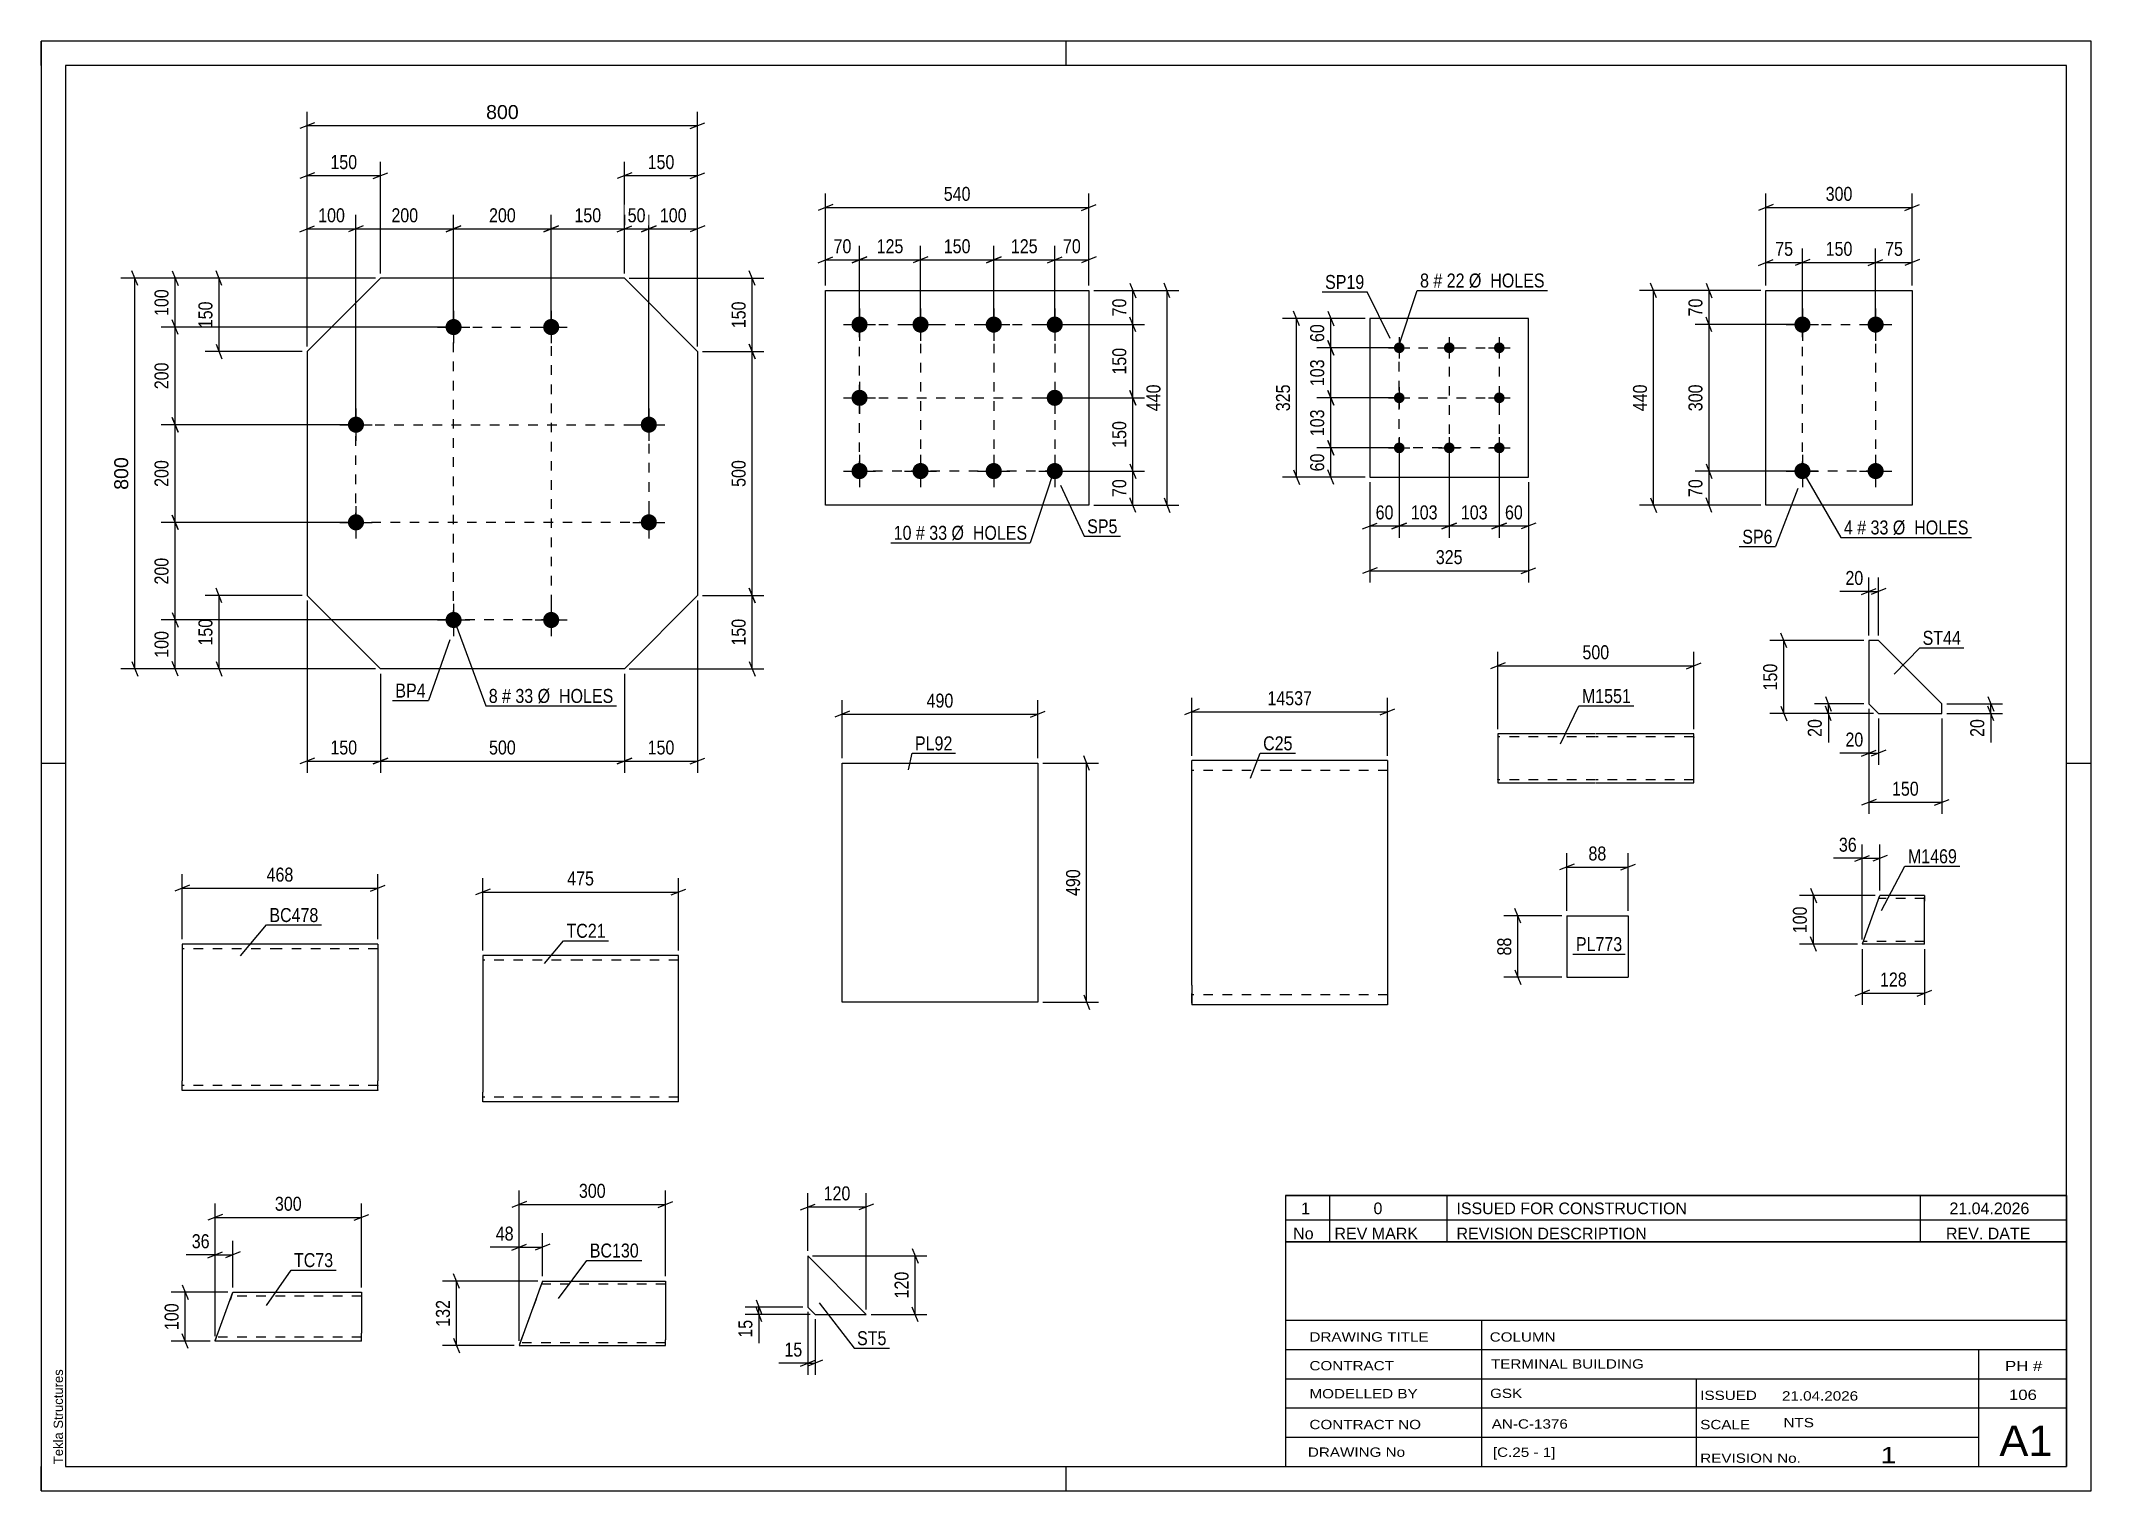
# Paper-space layout 'Layout1' of a CAD drawing. Header units: millimetres. Extents: x 0 to 420, y 0 to 297.
# The model-space entities are those that its viewports show. They can reach past a viewport. Long polylines and large blocks are cut down to what shows.
import ezdxf

# ---------------------------------------------------------------- set-up
doc = ezdxf.new("R2010")
doc.units = ezdxf.units.MM
doc.linetypes.add('DXK_LINE_DOT2', pattern=[3.9198, 1.9599, -1.9599])
doc.layers.add('Viewport layer', color=7, linetype='Continuous', plot=False)
doc.styles.add('Arial', font='ARIAL.TTF', dxfattribs={"height": 0.2})
doc.styles.add('Arial Narrow', font='ARIALN.TTF', dxfattribs={"height": 0.2})

# ---------------------------------------------------------------- blocks, each defined once
blk = doc.blocks.new('Unknown-284877791-1132')
at = {"color": 5, "linetype": 'Continuous'}
for p, q in [((420, 297), (0, 297)), ((0, 297), (0, 0)), ((0, 292), (0, 297)), ((210, 292), (210, 297)), ((420, 0), (420, 297)), ((415, 292), (5, 292)), ((5, 292), (5, 5)), ((415, 5), (415, 292)), ((5, 149), (0, 149)), ((420, 149), (415, 149)), ((0, 0), (0, 5)), ((5, 5), (415, 5)), ((210, 0), (210, 5)), ((0, 0), (420, 0))]:
    blk.add_line(p, q, dxfattribs=at)
at = {"color": 174, "linetype": 'Continuous', "style": 'Arial'}
blk.add_text('Tekla Structures', height=1.9102, rotation=90, dxfattribs=at).set_placement((4.5, 5.5))
blk = doc.blocks.new('Bolt-284877791-2001 - 1967')
at = {"linetype": 'Continuous'}
for points in [[(360.88, 240.56, -1), (360.88, 237.26, -1)], [(375.88, 240.56, -1), (375.88, 237.26, -1)], [(360.88, 210.56, -1), (360.88, 207.26, -1)], [(375.88, 210.56, -1), (375.88, 207.26, -1)]]:
    blk.add_hatch(color=1, dxfattribs=at).paths.add_polyline_path(points)
at = {"color": 1, "linetype": 'Continuous'}
for p, q in [((360.88, 242.21), (360.88, 235.61)), ((375.88, 242.21), (375.88, 235.61)), ((357.58, 238.91), (364.18, 238.91)), ((372.58, 238.91), (379.18, 238.91)), ((360.88, 212.21), (360.88, 205.61)), ((375.88, 212.21), (375.88, 205.61)), ((357.58, 208.91), (364.18, 208.91)), ((372.58, 208.91), (379.18, 208.91))]:
    blk.add_line(p, q, dxfattribs=at)
blk = doc.blocks.new('Part-284877791-2016 - 1967')
at = {"color": 2, "linetype": 'Continuous'}
for p, q in [((353.38, 201.91), (353.38, 245.91)), ((353.38, 245.91), (383.38, 245.91)), ((383.38, 245.91), (383.38, 201.91)), ((383.38, 201.91), (353.38, 201.91))]:
    blk.add_line(p, q, dxfattribs=at)
blk = doc.blocks.new('Bolt-284877791-1443 - 1409')
at = {"linetype": 'Continuous'}
for points in [[(84.53, 240.06, -1), (84.53, 236.76, -1)], [(104.53, 240.06, -1), (104.53, 236.76, -1)], [(64.53, 220.06, -1), (64.53, 216.76, -1)], [(124.53, 220.06, -1), (124.53, 216.76, -1)], [(64.53, 200.06, -1), (64.53, 196.76, -1)], [(124.53, 200.06, -1), (124.53, 196.76, -1)], [(84.53, 180.06, -1), (84.53, 176.76, -1)], [(104.53, 180.06, -1), (104.53, 176.76, -1)]]:
    blk.add_hatch(color=1, dxfattribs=at).paths.add_polyline_path(points)
at = {"color": 1, "linetype": 'Continuous'}
for p, q in [((84.53, 241.71), (84.53, 235.11)), ((104.53, 241.71), (104.53, 235.11)), ((81.23, 238.41), (87.83, 238.41)), ((101.23, 238.41), (107.83, 238.41)), ((61.23, 218.41), (67.83, 218.41)), ((64.53, 221.71), (64.53, 215.11)), ((121.23, 218.41), (127.83, 218.41)), ((124.53, 221.71), (124.53, 215.11)), ((64.53, 201.71), (64.53, 195.11)), ((124.53, 201.71), (124.53, 195.11)), ((61.23, 198.41), (67.83, 198.41)), ((121.23, 198.41), (127.83, 198.41)), ((84.53, 181.71), (84.53, 175.11)), ((104.53, 181.71), (104.53, 175.11)), ((81.23, 178.41), (87.83, 178.41)), ((101.23, 178.41), (107.83, 178.41))]:
    blk.add_line(p, q, dxfattribs=at)
blk = doc.blocks.new('Part-284877791-1458 - 1409')
at = {"color": 2, "linetype": 'Continuous'}
for p, q in [((69.53, 248.41), (54.53, 233.41)), ((119.53, 248.41), (69.53, 248.41)), ((134.53, 233.41), (119.53, 248.41)), ((54.53, 233.41), (54.53, 183.41)), ((134.53, 233.41), (134.53, 183.41)), ((69.53, 168.41), (54.53, 183.41)), ((134.53, 183.41), (119.53, 168.41)), ((119.53, 168.41), (69.53, 168.41))]:
    blk.add_line(p, q, dxfattribs=at)
blk = doc.blocks.new('Part-284877791-1242 - 1223')
at = {"color": 2, "linetype": 'Continuous'}
for p, q in [((90.5, 109.7), (90.5, 107.7)), ((110.5, 109.7), (90.5, 109.7)), ((130.6, 109.7), (110.6, 109.7)), ((130.6, 79.7), (130.6, 109.7)), ((90.5, 107.7), (90.5, 81.7)), ((90.5, 79.85), (90.5, 81.7)), ((90.5, 79.7), (90.5, 79.85)), ((110.5, 79.7), (90.5, 79.7)), ((130.6, 79.7), (110.6, 79.7))]:
    blk.add_line(p, q, dxfattribs=at)
at = {"color": 7, "linetype": 'DXK_LINE_DOT2'}
for p, q in [((110.5, 108.7), (90.5, 108.7)), ((90.5, 108.4), (90.5, 107.7)), ((130.6, 108.7), (110.6, 108.7)), ((90.5, 80.7), (90.5, 80.77)), ((110.5, 80.7), (90.5, 80.7)), ((90.5, 79.7), (90.5, 79.85)), ((130.6, 80.7), (110.6, 80.7)), ((130.6, 80.7), (130.6, 80.77))]:
    blk.add_line(p, q, dxfattribs=at)
blk = doc.blocks.new('Part-284877791-1704 - 1688')
at = {"color": 2, "linetype": 'Continuous'}
for p, q in [((376.47, 174.23), (374.47, 174.23)), ((374.47, 174.23), (374.47, 161.23)), ((389.47, 161.23), (376.47, 174.23)), ((374.47, 161.23), (376.47, 159.23)), ((389.47, 159.23), (389.47, 161.23)), ((376.47, 159.23), (389.47, 159.23))]:
    blk.add_line(p, q, dxfattribs=at)
blk = doc.blocks.new('Part-284877791-1282 - 1265')
at = {"color": 2, "linetype": 'Continuous'}
for p, q in [((28.91, 112.04), (28.91, 110.04)), ((48.91, 112.04), (28.91, 112.04)), ((28.91, 110.04), (28.91, 84.04)), ((69.01, 112.04), (49.01, 112.04)), ((69.01, 112.04), (69.01, 110.04)), ((69.01, 110.04), (69.01, 84.04)), ((28.91, 82.19), (28.91, 84.04)), ((69.01, 82.04), (69.01, 84.04)), ((28.91, 82.04), (28.91, 82.19)), ((48.91, 82.04), (28.91, 82.04)), ((69.01, 82.04), (49.01, 82.04))]:
    blk.add_line(p, q, dxfattribs=at)
at = {"color": 7, "linetype": 'DXK_LINE_DOT2'}
for p, q in [((48.91, 111.04), (28.91, 111.04)), ((28.91, 110.75), (28.91, 110.04)), ((69.01, 111.04), (49.01, 111.04)), ((69.01, 83.04), (69.01, 84.04)), ((28.91, 83.04), (28.91, 83.12)), ((48.91, 83.04), (28.91, 83.04)), ((28.91, 82.04), (28.91, 82.19)), ((69.01, 83.04), (49.01, 83.04)), ((69.01, 83.12), (69.01, 83.04)), ((69.01, 82.19), (69.01, 82.04))]:
    blk.add_line(p, q, dxfattribs=at)
blk = doc.blocks.new('Part-284877791-1939 - 1923')
at = {"color": 2, "linetype": 'Continuous'}
for p, q in [((164.13, 100.11), (164.13, 149.11)), ((164.13, 149.11), (184.13, 149.11)), ((184.23, 149.11), (204.23, 149.11)), ((204.23, 149.11), (204.23, 100.11)), ((184.13, 100.11), (164.13, 100.11)), ((204.23, 100.11), (184.23, 100.11))]:
    blk.add_line(p, q, dxfattribs=at)
blk = doc.blocks.new('Part-284877791-1349 - 1333')
at = {"color": 2, "linetype": 'Continuous'}
for p, q in [((36.03, 31.69), (39.31, 40.7)), ((39.31, 40.7), (65.67, 40.7)), ((65.67, 40.7), (65.67, 32.3)), ((35.67, 30.7), (36.03, 31.69)), ((65.67, 30.7), (35.67, 30.7)), ((65.67, 30.7), (65.67, 32.3))]:
    blk.add_line(p, q, dxfattribs=at)
at = {"color": 7, "linetype": 'DXK_LINE_DOT2'}
for p, q in [((39.26, 40.58), (38.73, 39.1)), ((38.73, 39.1), (38.73, 39.1)), ((65.67, 39.9), (39.02, 39.9)), ((35.71, 30.83), (36.25, 32.3)), ((65.67, 31.5), (35.96, 31.5)), ((65.67, 30.7), (65.67, 31.17))]:
    blk.add_line(p, q, dxfattribs=at)
blk = doc.blocks.new('Bolt-284877791-1805 - 1771')
at = {"linetype": 'Continuous'}
for points in [[(278.27, 235.26, -1), (278.27, 233.06, -1)], [(288.52, 235.26, -1), (288.52, 233.06, -1)], [(298.77, 235.26, -1), (298.77, 233.06, -1)], [(278.27, 225.01, -1), (278.27, 222.81, -1)], [(298.77, 225.01, -1), (298.77, 222.81, -1)], [(278.27, 214.76, -1), (278.27, 212.56, -1)], [(288.52, 214.76, -1), (288.52, 212.56, -1)], [(298.77, 214.76, -1), (298.77, 212.56, -1)]]:
    blk.add_hatch(color=1, dxfattribs=at).paths.add_polyline_path(points)
at = {"color": 1, "linetype": 'Continuous'}
for p, q in [((278.27, 236.36), (278.27, 231.96)), ((288.52, 236.36), (288.52, 231.96)), ((298.77, 236.36), (298.77, 231.96)), ((276.07, 234.16), (280.47, 234.16)), ((286.32, 234.16), (290.72, 234.16)), ((296.57, 234.16), (300.97, 234.16)), ((276.07, 223.91), (280.47, 223.91)), ((278.27, 226.11), (278.27, 221.71)), ((296.57, 223.91), (300.97, 223.91)), ((298.77, 226.11), (298.77, 221.71)), ((278.27, 215.86), (278.27, 211.46)), ((288.52, 215.86), (288.52, 211.46)), ((298.77, 215.86), (298.77, 211.46)), ((276.07, 213.66), (280.47, 213.66)), ((286.32, 213.66), (290.72, 213.66)), ((296.57, 213.66), (300.97, 213.66))]:
    blk.add_line(p, q, dxfattribs=at)
blk = doc.blocks.new('Part-284877791-1820 - 1771')
at = {"color": 2, "linetype": 'Continuous'}
for p, q in [((304.77, 240.16), (272.27, 240.16)), ((272.27, 240.16), (272.27, 207.66)), ((304.77, 207.66), (304.77, 240.16)), ((272.27, 207.66), (304.77, 207.66))]:
    blk.add_line(p, q, dxfattribs=at)
blk = doc.blocks.new('Part-284877791-2164 - 2115')
at = {"color": 2, "linetype": 'Continuous'}
for p, q in [((160.7, 201.91), (160.7, 245.91)), ((160.7, 245.91), (214.7, 245.91)), ((214.7, 245.91), (214.7, 201.91)), ((214.7, 201.91), (160.7, 201.91))]:
    blk.add_line(p, q, dxfattribs=at)
blk = doc.blocks.new('Bolt-284877791-2149 - 2115')
at = {"linetype": 'Continuous'}
for points in [[(167.7, 240.56, -1), (167.7, 237.26, -1)], [(180.2, 240.56, -1), (180.2, 237.26, -1)], [(195.2, 240.56, -1), (195.2, 237.26, -1)], [(207.7, 240.56, -1), (207.7, 237.26, -1)], [(167.7, 225.56, -1), (167.7, 222.26, -1)], [(207.7, 225.56, -1), (207.7, 222.26, -1)], [(167.7, 210.56, -1), (167.7, 207.26, -1)], [(180.2, 210.56, -1), (180.2, 207.26, -1)], [(195.2, 210.56, -1), (195.2, 207.26, -1)], [(207.7, 210.56, -1), (207.7, 207.26, -1)]]:
    blk.add_hatch(color=1, dxfattribs=at).paths.add_polyline_path(points)
at = {"color": 1, "linetype": 'Continuous'}
for p, q in [((167.7, 242.21), (167.7, 235.61)), ((180.2, 242.21), (180.2, 235.61)), ((195.2, 242.21), (195.2, 235.61)), ((207.7, 242.21), (207.7, 235.61)), ((164.4, 238.91), (171, 238.91)), ((176.9, 238.91), (183.5, 238.91)), ((191.9, 238.91), (198.5, 238.91)), ((204.4, 238.91), (211, 238.91)), ((167.7, 227.21), (167.7, 220.61)), ((207.7, 227.21), (207.7, 220.61)), ((164.4, 223.91), (171, 223.91)), ((204.4, 223.91), (211, 223.91)), ((167.7, 212.21), (167.7, 205.61)), ((180.2, 212.21), (180.2, 205.61)), ((195.2, 212.21), (195.2, 205.61)), ((207.7, 212.21), (207.7, 205.61)), ((164.4, 208.91), (171, 208.91)), ((176.9, 208.91), (183.5, 208.91)), ((191.9, 208.91), (198.5, 208.91)), ((204.4, 208.91), (211, 208.91))]:
    blk.add_line(p, q, dxfattribs=at)
blk = doc.blocks.new('Part-284877791-2290 - 2274')
at = {"color": 2, "linetype": 'Continuous'}
for p, q in [((157.09, 48.18), (157.09, 37.68)), ((157.09, 48.18), (169.09, 36.18)), ((157.09, 37.68), (158.59, 36.18)), ((158.59, 36.18), (169.09, 36.18))]:
    blk.add_line(p, q, dxfattribs=at)
blk = doc.blocks.new('Part-284877791-2349 - 2333')
at = {"color": 2, "linetype": 'Continuous'}
for p, q in [((373.16, 112.07), (376.77, 121.98)), ((385.9, 121.98), (376.77, 121.98)), ((385.9, 121.98), (385.9, 121.89)), ((385.9, 121.89), (385.9, 120.78)), ((385.9, 111.98), (385.9, 120.78)), ((373.13, 111.98), (373.16, 112.07)), ((385.9, 111.98), (373.13, 111.98))]:
    blk.add_line(p, q, dxfattribs=at)
at = {"color": 7, "linetype": 'DXK_LINE_DOT2'}
for p, q in [((385.9, 121.98), (385.9, 121.98)), ((385.9, 121.38), (376.55, 121.38)), ((385.9, 120.78), (385.9, 121.63)), ((373.13, 111.98), (373.13, 111.98)), ((373.35, 112.58), (373.36, 112.63)), ((385.9, 112.58), (373.35, 112.58)), ((385.9, 112.58), (385.9, 112.63))]:
    blk.add_line(p, q, dxfattribs=at)
blk = doc.blocks.new('Part-284877791-2496 - 2480')
at = {"color": 2, "linetype": 'Continuous'}
for p, q in [((318.5, 155.06), (298.5, 155.06)), ((298.5, 155.06), (298.5, 145.15)), ((338.6, 155.06), (318.6, 155.06)), ((338.6, 146.26), (338.6, 155.06)), ((298.5, 145.15), (298.5, 145.06)), ((298.5, 145.06), (318.5, 145.06)), ((318.6, 145.06), (338.6, 145.06)), ((338.6, 145.06), (338.6, 146.26))]:
    blk.add_line(p, q, dxfattribs=at)
at = {"color": 7, "linetype": 'DXK_LINE_DOT2'}
for p, q in [((318.5, 154.46), (298.5, 154.46)), ((338.6, 154.46), (318.6, 154.46)), ((338.6, 154.42), (338.6, 154.46)), ((338.6, 154.46), (338.6, 154.42)), ((338.6, 154.32), (338.6, 154.42)), ((338.6, 154.42), (338.6, 154.32)), ((298.5, 145.66), (298.5, 145.71)), ((318.5, 145.66), (298.5, 145.66)), ((338.6, 145.66), (318.6, 145.66)), ((338.6, 145.71), (338.6, 146.03)), ((338.6, 145.66), (338.6, 145.71))]:
    blk.add_line(p, q, dxfattribs=at)
blk = doc.blocks.new('Part-284877791-2521 - 2507')
at = {"color": 2, "linetype": 'Continuous'}
for p, q in [((312.58, 117.8), (312.58, 105.23)), ((312.58, 117.8), (325.15, 117.8)), ((325.15, 117.8), (325.15, 105.23)), ((312.58, 105.23), (325.15, 105.23))]:
    blk.add_line(p, q, dxfattribs=at)
blk = doc.blocks.new('Part-284877791-2565 - 2548')
at = {"color": 2, "linetype": 'Continuous'}
for p, q in [((255.79, 149.61), (235.79, 149.61)), ((235.79, 103.61), (235.79, 149.61)), ((275.89, 149.61), (255.89, 149.61)), ((275.89, 149.61), (275.89, 99.61)), ((235.79, 103.61), (235.79, 99.61)), ((255.79, 99.61), (235.79, 99.61)), ((275.89, 99.61), (255.89, 99.61))]:
    blk.add_line(p, q, dxfattribs=at)
at = {"color": 7, "linetype": 'DXK_LINE_DOT2'}
for p, q in [((255.79, 147.61), (235.79, 147.61)), ((275.89, 147.61), (255.89, 147.61)), ((235.79, 99.92), (235.79, 103.61)), ((255.79, 101.61), (235.79, 101.61)), ((275.89, 101.61), (255.89, 101.61))]:
    blk.add_line(p, q, dxfattribs=at)
blk = doc.blocks.new('Part-284877791-2598 - 2581')
at = {"color": 2, "linetype": 'Continuous'}
for p, q in [((102.76, 42.98), (97.95, 29.78)), ((102.76, 42.98), (102.76, 42.98)), ((102.76, 42.98), (127.95, 42.98)), ((127.95, 42.98), (127.95, 42.89)), ((127.95, 42.89), (127.95, 42.24)), ((127.95, 42.24), (127.95, 30.98)), ((97.95, 29.78), (127.95, 29.78)), ((127.95, 29.78), (127.95, 30.98))]:
    blk.add_line(p, q, dxfattribs=at)
at = {"color": 7, "linetype": 'DXK_LINE_DOT2'}
for p, q in [((102.76, 42.98), (97.95, 29.78)), ((127.95, 42.38), (102.54, 42.38)), ((127.95, 42.98), (127.95, 42.98)), ((127.95, 42.63), (127.95, 42.24)), ((127.95, 30.38), (98.17, 30.38)), ((127.95, 29.88), (127.95, 30.14)), ((127.95, 29.78), (127.95, 29.88))]:
    blk.add_line(p, q, dxfattribs=at)
blk = doc.blocks.new('Rectangle-284877791-2101 - 1967')
at = {"color": 1, "linetype": 'DXK_LINE_DOT2'}
blk.add_lwpolyline([(360.88, 238.91), (375.88, 238.91), (375.88, 208.91), (360.88, 208.91), (360.88, 238.91)], close=True, dxfattribs=at)
blk = doc.blocks.new('Rectangle-284877791-1674 - 1409')
at = {"color": 1, "linetype": 'DXK_LINE_DOT2'}
blk.add_lwpolyline([(84.53, 238.41), (104.53, 238.41), (104.53, 178.41), (84.53, 178.41), (84.53, 238.41)], close=True, dxfattribs=at)
blk = doc.blocks.new('Rectangle-284877791-1909 - 1771')
at = {"color": 1, "linetype": 'DXK_LINE_DOT2'}
blk.add_lwpolyline([(278.27, 234.16), (298.77, 234.16), (298.77, 213.66), (278.27, 213.66), (278.27, 234.16)], close=True, dxfattribs=at)
blk = doc.blocks.new('Rectangle-284877791-2260 - 2115')
at = {"color": 1, "linetype": 'DXK_LINE_DOT2'}
blk.add_lwpolyline([(167.7, 238.91), (207.7, 238.91), (207.7, 208.91), (167.7, 208.91), (167.7, 238.91)], close=True, dxfattribs=at)
blk = doc.blocks.new('Rectangle-284877791-1663 - 1409')
at = {"color": 1, "linetype": 'DXK_LINE_DOT2'}
blk.add_lwpolyline([(64.53, 218.41), (124.53, 218.41), (124.53, 198.41), (64.53, 198.41), (64.53, 218.41)], close=True, dxfattribs=at)
blk = doc.blocks.new('Line-284877791-1900 - 1771')
at = {"color": 1, "linetype": 'DXK_LINE_DOT2'}
blk.add_line((288.52, 234.16), (288.52, 213.66), dxfattribs=at)
blk = doc.blocks.new('Line-284877791-2253 - 2115')
at = {"color": 1, "linetype": 'DXK_LINE_DOT2'}
blk.add_line((167.7, 223.91), (207.7, 223.91), dxfattribs=at)
blk = doc.blocks.new('Line-284877791-1893 - 1771')
at = {"color": 1, "linetype": 'DXK_LINE_DOT2'}
blk.add_line((278.27, 223.91), (298.77, 223.91), dxfattribs=at)
blk = doc.blocks.new('Line-284877791-2246 - 2115')
at = {"color": 1, "linetype": 'DXK_LINE_DOT2'}
blk.add_line((180.2, 238.91), (180.2, 208.91), dxfattribs=at)
blk = doc.blocks.new('Line-284877791-2239 - 2115')
at = {"color": 1, "linetype": 'DXK_LINE_DOT2'}
blk.add_line((195.2, 238.91), (195.2, 208.91), dxfattribs=at)
blk = doc.blocks.new('StraightDimension-284877791-2029 - 1967')
at = {"color": 7, "linetype": 'Continuous'}
for p, q in [((351.88, 251.05), (354.88, 252.25)), ((353.38, 246.91), (353.38, 254.5)), ((362.38, 252.25), (359.38, 251.05)), ((360.88, 239.91), (360.88, 254.5)), ((353.38, 251.65), (360.88, 251.65))]:
    blk.add_line(p, q, dxfattribs=at)
at = {"color": 0}
blk.add_wipeout([(359.56, 252.4), (359.56, 256.6), (354.71, 256.6), (354.71, 252.4)], dxfattribs=at)
at = {"color": 3, "style": 'Arial Narrow'}
blk.add_text('75', height=2.863, dxfattribs=at).set_placement((355.31, 253))
blk = doc.blocks.new('StraightDimension-284877791-2018 - 1967')
at = {"color": 7, "linetype": 'Continuous'}
for p, q in [((353.38, 246.91), (353.38, 265.76)), ((383.38, 246.91), (383.38, 265.76)), ((354.88, 263.51), (351.88, 262.31)), ((353.38, 262.91), (383.38, 262.91)), ((381.88, 262.31), (384.88, 263.51))]:
    blk.add_line(p, q, dxfattribs=at)
at = {"color": 0}
blk.add_wipeout([(371.73, 263.66), (371.73, 267.86), (365.04, 267.86), (365.04, 263.66)], dxfattribs=at)
at = {"color": 3, "style": 'Arial Narrow'}
blk.add_text('300', height=2.863, dxfattribs=at).set_placement((365.64, 264.26))
blk = doc.blocks.new('StraightDimension-284877791-2039 - 1967')
at = {"color": 7, "linetype": 'Continuous'}
for p, q in [((362.38, 252.25), (359.38, 251.05)), ((360.88, 239.91), (360.88, 254.5)), ((374.38, 251.05), (377.38, 252.25)), ((375.88, 239.91), (375.88, 254.5)), ((360.88, 251.65), (375.88, 251.65))]:
    blk.add_line(p, q, dxfattribs=at)
at = {"color": 0}
blk.add_wipeout([(371.73, 252.4), (371.73, 256.6), (365.04, 256.6), (365.04, 252.4)], dxfattribs=at)
at = {"color": 3, "style": 'Arial Narrow'}
blk.add_text('150', height=2.863, dxfattribs=at).set_placement((365.64, 253))
blk = doc.blocks.new('StraightDimension-284877791-2049 - 1967')
at = {"color": 7, "linetype": 'Continuous'}
for p, q in [((374.38, 251.05), (377.38, 252.25)), ((375.88, 239.91), (375.88, 254.5)), ((384.88, 252.25), (381.88, 251.05)), ((383.38, 246.91), (383.38, 254.5)), ((375.88, 251.65), (383.38, 251.65))]:
    blk.add_line(p, q, dxfattribs=at)
at = {"color": 0}
blk.add_wipeout([(382.06, 252.4), (382.06, 256.6), (377.21, 256.6), (377.21, 252.4)], dxfattribs=at)
at = {"color": 3, "style": 'Arial Narrow'}
blk.add_text('75', height=2.863, dxfattribs=at).set_placement((377.81, 253))
blk = doc.blocks.new('StraightDimension-284877791-2060 - 1967')
at = {"color": 7, "linetype": 'Continuous'}
for p, q in [((352.38, 245.91), (327.53, 245.91)), ((330.98, 244.41), (329.78, 247.41)), ((330.38, 201.91), (330.38, 245.91)), ((352.38, 201.91), (327.53, 201.91)), ((329.78, 203.41), (330.98, 200.41))]:
    blk.add_line(p, q, dxfattribs=at)
at = {"color": 0}
blk.add_wipeout([(329.63, 227.26), (325.43, 227.26), (325.43, 220.57), (329.63, 220.57)], dxfattribs=at)
at = {"color": 3, "style": 'Arial Narrow'}
blk.add_text('440', height=2.863, rotation=90.0002, dxfattribs=at).set_placement((329.03, 221.17))
blk = doc.blocks.new('StraightDimension-284877791-2071 - 1967')
at = {"color": 7, "linetype": 'Continuous'}
for p, q in [((352.38, 245.91), (338.89, 245.91)), ((341.14, 247.41), (342.34, 244.41)), ((341.74, 238.91), (341.74, 245.91)), ((342.34, 237.41), (341.14, 240.41)), ((359.88, 238.91), (338.89, 238.91))]:
    blk.add_line(p, q, dxfattribs=at)
at = {"color": 0}
blk.add_wipeout([(340.99, 244.84), (336.79, 244.84), (336.79, 239.99), (340.99, 239.99)], dxfattribs=at)
at = {"color": 3, "style": 'Arial Narrow'}
blk.add_text('70', height=2.863, rotation=90.0002, dxfattribs=at).set_placement((340.39, 240.59))
blk = doc.blocks.new('StraightDimension-284877791-2081 - 1967')
at = {"color": 7, "linetype": 'Continuous'}
for p, q in [((342.34, 237.41), (341.14, 240.41)), ((359.88, 238.91), (338.89, 238.91)), ((341.74, 208.91), (341.74, 238.91)), ((341.14, 210.41), (342.34, 207.41)), ((359.88, 208.91), (338.89, 208.91))]:
    blk.add_line(p, q, dxfattribs=at)
at = {"color": 0}
blk.add_wipeout([(340.99, 227.26), (336.79, 227.26), (336.79, 220.57), (340.99, 220.57)], dxfattribs=at)
at = {"color": 3, "style": 'Arial Narrow'}
blk.add_text('300', height=2.863, rotation=90.0002, dxfattribs=at).set_placement((340.39, 221.17))
blk = doc.blocks.new('StraightDimension-284877791-2091 - 1967')
at = {"color": 7, "linetype": 'Continuous'}
for p, q in [((341.14, 210.41), (342.34, 207.41)), ((359.88, 208.91), (338.89, 208.91)), ((341.74, 201.91), (341.74, 208.91)), ((352.38, 201.91), (338.89, 201.91)), ((342.34, 200.41), (341.14, 203.41))]:
    blk.add_line(p, q, dxfattribs=at)
at = {"color": 0}
blk.add_wipeout([(340.99, 207.84), (336.79, 207.84), (336.79, 202.99), (340.99, 202.99)], dxfattribs=at)
at = {"color": 3, "style": 'Arial Narrow'}
blk.add_text('70', height=2.863, rotation=90.0002, dxfattribs=at).set_placement((340.39, 203.59))
blk = doc.blocks.new('StraightDimension-284877791-4188 - 1409')
at = {"color": 7, "linetype": 'Continuous'}
for p, q in [((135.53, 233.41), (148.11, 233.41)), ((146.31, 231.91), (145.11, 234.91)), ((145.71, 183.41), (145.71, 233.41)), ((145.11, 184.91), (146.31, 181.91)), ((135.53, 183.41), (148.11, 183.41))]:
    blk.add_line(p, q, dxfattribs=at)
at = {"color": 0}
blk.add_wipeout([(144.96, 211.75), (140.76, 211.75), (140.76, 205.07), (144.96, 205.07)], dxfattribs=at)
at = {"color": 3, "style": 'Arial Narrow'}
blk.add_text('500', height=2.863, rotation=90.0002, dxfattribs=at).set_placement((144.36, 205.67))
blk = doc.blocks.new('StraightDimension-284877791-1506 - 1409')
at = {"color": 7, "linetype": 'Continuous'}
for p, q in [((69.53, 167.41), (69.53, 147.11)), ((119.53, 167.41), (119.53, 147.11)), ((71.03, 150.11), (68.03, 148.91)), ((69.53, 149.51), (119.53, 149.51)), ((118.03, 148.91), (121.03, 150.11))]:
    blk.add_line(p, q, dxfattribs=at)
at = {"color": 0}
blk.add_wipeout([(97.87, 150.26), (97.87, 154.46), (91.19, 154.46), (91.19, 150.26)], dxfattribs=at)
at = {"color": 3, "style": 'Arial Narrow'}
blk.add_text('500', height=2.863, dxfattribs=at).set_placement((91.79, 150.86))
blk = doc.blocks.new('StraightDimension-284877791-1496 - 1409')
at = {"color": 7, "linetype": 'Continuous'}
for p, q in [((54.53, 182.41), (54.53, 147.11)), ((69.53, 167.41), (69.53, 147.11)), ((56.03, 150.11), (53.03, 148.91)), ((54.53, 149.51), (69.53, 149.51)), ((68.03, 148.91), (71.03, 150.11))]:
    blk.add_line(p, q, dxfattribs=at)
at = {"color": 0}
blk.add_wipeout([(65.37, 150.26), (65.37, 154.46), (58.69, 154.46), (58.69, 150.26)], dxfattribs=at)
at = {"color": 3, "style": 'Arial Narrow'}
blk.add_text('150', height=2.863, dxfattribs=at).set_placement((59.29, 150.86))
blk = doc.blocks.new('StraightDimension-284877791-1516 - 1409')
at = {"color": 7, "linetype": 'Continuous'}
for p, q in [((134.53, 182.41), (134.53, 147.11)), ((119.53, 167.41), (119.53, 147.11)), ((121.03, 150.11), (118.03, 148.91)), ((119.53, 149.51), (134.53, 149.51)), ((133.03, 148.91), (136.03, 150.11))]:
    blk.add_line(p, q, dxfattribs=at)
at = {"color": 0}
blk.add_wipeout([(130.37, 150.26), (130.37, 154.46), (123.69, 154.46), (123.69, 150.26)], dxfattribs=at)
at = {"color": 3, "style": 'Arial Narrow'}
blk.add_text('150', height=2.863, dxfattribs=at).set_placement((124.29, 150.86))
blk = doc.blocks.new('StraightDimension-284877791-1529 - 1409')
at = {"color": 7, "linetype": 'Continuous'}
for p, q in [((83.53, 178.41), (24.62, 178.41)), ((26.87, 179.91), (28.07, 176.91)), ((27.47, 168.41), (27.47, 178.41)), ((68.53, 168.41), (24.62, 168.41)), ((28.07, 166.91), (26.87, 169.91))]:
    blk.add_line(p, q, dxfattribs=at)
at = {"color": 0}
blk.add_wipeout([(26.72, 176.75), (22.52, 176.75), (22.52, 170.07), (26.72, 170.07)], dxfattribs=at)
at = {"color": 3, "style": 'Arial Narrow'}
blk.add_text('100', height=2.863, rotation=90.0002, dxfattribs=at).set_placement((26.12, 170.67))
blk = doc.blocks.new('StraightDimension-284877791-1543 - 1409')
at = {"color": 7, "linetype": 'Continuous'}
for p, q in [((68.53, 248.41), (24.62, 248.41)), ((26.87, 249.91), (28.07, 246.91)), ((27.47, 238.41), (27.47, 248.41)), ((28.07, 236.91), (26.87, 239.91)), ((83.53, 238.41), (24.62, 238.41))]:
    blk.add_line(p, q, dxfattribs=at)
at = {"color": 0}
blk.add_wipeout([(26.72, 246.75), (22.52, 246.75), (22.52, 240.07), (26.72, 240.07)], dxfattribs=at)
at = {"color": 3, "style": 'Arial Narrow'}
blk.add_text('100', height=2.863, rotation=90.0002, dxfattribs=at).set_placement((26.12, 240.67))
blk = doc.blocks.new('StraightDimension-284877791-1564 - 1409')
at = {"color": 7, "linetype": 'Continuous'}
for p, q in [((56.03, 270.02), (53.03, 268.82)), ((54.53, 234.41), (54.53, 272.27)), ((54.53, 269.42), (69.53, 269.42)), ((68.03, 268.82), (71.03, 270.02)), ((69.53, 249.41), (69.53, 272.27))]:
    blk.add_line(p, q, dxfattribs=at)
at = {"color": 0}
blk.add_wipeout([(65.37, 270.17), (65.37, 274.37), (58.69, 274.37), (58.69, 270.17)], dxfattribs=at)
at = {"color": 3, "style": 'Arial Narrow'}
blk.add_text('150', height=2.863, dxfattribs=at).set_placement((59.29, 270.77))
blk = doc.blocks.new('StraightDimension-284877791-1585 - 1409')
at = {"color": 7, "linetype": 'Continuous'}
for p, q in [((37.07, 181.91), (35.87, 184.91)), ((53.53, 183.41), (33.62, 183.41)), ((36.47, 168.41), (36.47, 183.41)), ((68.53, 168.41), (33.62, 168.41)), ((35.87, 169.91), (37.07, 166.91))]:
    blk.add_line(p, q, dxfattribs=at)
at = {"color": 0}
blk.add_wipeout([(35.72, 179.25), (31.52, 179.25), (31.52, 172.57), (35.72, 172.57)], dxfattribs=at)
at = {"color": 3, "style": 'Arial Narrow'}
blk.add_text('150', height=2.863, rotation=90.0002, dxfattribs=at).set_placement((35.12, 173.17))
blk = doc.blocks.new('StraightDimension-284877791-5412 - 1409')
at = {"color": 7, "linetype": 'Continuous'}
for p, q in [((64.53, 219.41), (64.53, 261.37)), ((84.53, 239.41), (84.53, 261.37)), ((66.03, 259.12), (63.03, 257.92)), ((64.53, 258.52), (84.53, 258.52)), ((83.03, 257.92), (86.03, 259.12))]:
    blk.add_line(p, q, dxfattribs=at)
at = {"color": 0}
blk.add_wipeout([(77.87, 259.27), (77.87, 263.47), (71.19, 263.47), (71.19, 259.27)], dxfattribs=at)
at = {"color": 3, "style": 'Arial Narrow'}
blk.add_text('200', height=2.863, dxfattribs=at).set_placement((71.79, 259.87))
blk = doc.blocks.new('StraightDimension-284877791-1605 - 1409')
at = {"color": 7, "linetype": 'Continuous'}
for p, q in [((68.53, 248.41), (33.62, 248.41)), ((37.07, 246.91), (35.87, 249.91)), ((36.47, 233.41), (36.47, 248.41)), ((53.53, 233.41), (33.62, 233.41)), ((35.87, 234.91), (37.07, 231.91))]:
    blk.add_line(p, q, dxfattribs=at)
at = {"color": 0}
blk.add_wipeout([(35.72, 244.25), (31.52, 244.25), (31.52, 237.57), (35.72, 237.57)], dxfattribs=at)
at = {"color": 3, "style": 'Arial Narrow'}
blk.add_text('150', height=2.863, rotation=90.0002, dxfattribs=at).set_placement((35.12, 238.17))
blk = doc.blocks.new('StraightDimension-284877791-5397 - 1409')
at = {"color": 7, "linetype": 'Continuous'}
for p, q in [((63.53, 218.41), (24.62, 218.41)), ((28.07, 216.91), (26.87, 219.91)), ((27.47, 198.41), (27.47, 218.41)), ((63.53, 198.41), (24.62, 198.41)), ((26.87, 199.91), (28.07, 196.91))]:
    blk.add_line(p, q, dxfattribs=at)
at = {"color": 0}
blk.add_wipeout([(26.72, 211.75), (22.52, 211.75), (22.52, 205.07), (26.72, 205.07)], dxfattribs=at)
at = {"color": 3, "style": 'Arial Narrow'}
blk.add_text('200', height=2.863, rotation=90.0002, dxfattribs=at).set_placement((26.12, 205.67))
blk = doc.blocks.new('StraightDimension-284877791-3453 - 1409')
at = {"color": 7, "linetype": 'Continuous'}
for p, q in [((68.53, 248.41), (16.37, 248.41)), ((19.82, 246.91), (18.62, 249.91)), ((19.22, 168.41), (19.22, 248.41)), ((68.53, 168.41), (16.37, 168.41)), ((18.62, 169.91), (19.82, 166.91))]:
    blk.add_line(p, q, dxfattribs=at)
at = {"color": 0}
blk.add_wipeout([(18.47, 212.34), (14.27, 212.34), (14.27, 204.47), (18.47, 204.47)], dxfattribs=at)
at = {"color": 3, "style": 'Arial'}
blk.add_text('800', height=2.865, rotation=90.0002, dxfattribs=at).set_placement((17.87, 205.07))
blk = doc.blocks.new('StraightDimension-284877791-4187 - 1409')
at = {"color": 7, "linetype": 'Continuous'}
for p, q in [((120.53, 248.41), (148.11, 248.41)), ((146.31, 246.91), (145.11, 249.91)), ((145.71, 233.41), (145.71, 248.41)), ((135.53, 233.41), (148.11, 233.41)), ((145.11, 234.91), (146.31, 231.91))]:
    blk.add_line(p, q, dxfattribs=at)
at = {"color": 0}
blk.add_wipeout([(144.96, 244.25), (140.76, 244.25), (140.76, 237.57), (144.96, 237.57)], dxfattribs=at)
at = {"color": 3, "style": 'Arial Narrow'}
blk.add_text('150', height=2.863, rotation=90.0002, dxfattribs=at).set_placement((144.36, 238.17))
blk = doc.blocks.new('StraightDimension-284877791-4189 - 1409')
at = {"color": 7, "linetype": 'Continuous'}
for p, q in [((146.31, 181.91), (145.11, 184.91)), ((135.53, 183.41), (148.11, 183.41)), ((145.71, 168.41), (145.71, 183.41)), ((120.53, 168.41), (148.11, 168.41)), ((145.11, 169.91), (146.31, 166.91))]:
    blk.add_line(p, q, dxfattribs=at)
at = {"color": 0}
blk.add_wipeout([(144.96, 179.25), (140.76, 179.25), (140.76, 172.57), (144.96, 172.57)], dxfattribs=at)
at = {"color": 3, "style": 'Arial Narrow'}
blk.add_text('150', height=2.863, rotation=90.0002, dxfattribs=at).set_placement((144.36, 173.17))
blk = doc.blocks.new('StraightDimension-284877791-4218 - 1409')
at = {"color": 7, "linetype": 'Continuous'}
for p, q in [((121.03, 270.02), (118.03, 268.82)), ((119.53, 249.41), (119.53, 272.27)), ((119.53, 269.42), (134.53, 269.42)), ((133.03, 268.82), (136.03, 270.02)), ((134.53, 234.41), (134.53, 272.27))]:
    blk.add_line(p, q, dxfattribs=at)
at = {"color": 0}
blk.add_wipeout([(130.37, 270.17), (130.37, 274.37), (123.69, 274.37), (123.69, 270.17)], dxfattribs=at)
at = {"color": 3, "style": 'Arial Narrow'}
blk.add_text('150', height=2.863, dxfattribs=at).set_placement((124.29, 270.77))
blk = doc.blocks.new('StraightDimension-284877791-5411 - 1409')
at = {"color": 7, "linetype": 'Continuous'}
for p, q in [((84.53, 239.41), (84.53, 261.37)), ((104.53, 239.41), (104.53, 261.37)), ((86.03, 259.12), (83.03, 257.92)), ((84.53, 258.52), (104.53, 258.52)), ((103.03, 257.92), (106.03, 259.12))]:
    blk.add_line(p, q, dxfattribs=at)
at = {"color": 0}
blk.add_wipeout([(97.87, 259.27), (97.87, 263.47), (91.19, 263.47), (91.19, 259.27)], dxfattribs=at)
at = {"color": 3, "style": 'Arial Narrow'}
blk.add_text('200', height=2.863, dxfattribs=at).set_placement((91.79, 259.87))
blk = doc.blocks.new('StraightDimension-284877791-4232 - 1409')
at = {"color": 7, "linetype": 'Continuous'}
for p, q in [((54.53, 234.41), (54.53, 282.52)), ((134.53, 234.41), (134.53, 282.52)), ((56.03, 280.27), (53.03, 279.07)), ((54.53, 279.67), (134.53, 279.67)), ((133.03, 279.07), (136.03, 280.27))]:
    blk.add_line(p, q, dxfattribs=at)
at = {"color": 0}
blk.add_wipeout([(98.47, 280.42), (98.47, 284.62), (90.59, 284.62), (90.59, 280.42)], dxfattribs=at)
at = {"color": 3, "style": 'Arial'}
blk.add_text('800', height=2.865, dxfattribs=at).set_placement((91.19, 281.02))
blk = doc.blocks.new('StraightDimension-284877791-5395 - 1409')
at = {"color": 7, "linetype": 'Continuous'}
for p, q in [((63.53, 198.41), (24.62, 198.41)), ((28.07, 196.91), (26.87, 199.91)), ((27.47, 178.41), (27.47, 198.41)), ((83.53, 178.41), (24.62, 178.41)), ((26.87, 179.91), (28.07, 176.91))]:
    blk.add_line(p, q, dxfattribs=at)
at = {"color": 0}
blk.add_wipeout([(26.72, 191.75), (22.52, 191.75), (22.52, 185.07), (26.72, 185.07)], dxfattribs=at)
at = {"color": 3, "style": 'Arial Narrow'}
blk.add_text('200', height=2.863, rotation=90.0002, dxfattribs=at).set_placement((26.12, 185.67))
blk = doc.blocks.new('StraightDimension-284877791-5399 - 1409')
at = {"color": 7, "linetype": 'Continuous'}
for p, q in [((28.07, 236.91), (26.87, 239.91)), ((83.53, 238.41), (24.62, 238.41)), ((27.47, 218.41), (27.47, 238.41)), ((63.53, 218.41), (24.62, 218.41)), ((26.87, 219.91), (28.07, 216.91))]:
    blk.add_line(p, q, dxfattribs=at)
at = {"color": 0}
blk.add_wipeout([(26.72, 231.75), (22.52, 231.75), (22.52, 225.07), (26.72, 225.07)], dxfattribs=at)
at = {"color": 3, "style": 'Arial Narrow'}
blk.add_text('200', height=2.863, rotation=90.0002, dxfattribs=at).set_placement((26.12, 225.67))
blk = doc.blocks.new('StraightDimension-284877791-5408 - 1409')
at = {"color": 7, "linetype": 'Continuous'}
for p, q in [((124.53, 219.41), (124.53, 261.37)), ((134.53, 234.41), (134.53, 261.37)), ((123.03, 257.92), (126.03, 259.12)), ((124.53, 258.52), (134.53, 258.52)), ((136.03, 259.12), (133.03, 257.92))]:
    blk.add_line(p, q, dxfattribs=at)
at = {"color": 0}
blk.add_wipeout([(132.87, 259.27), (132.87, 263.47), (126.19, 263.47), (126.19, 259.27)], dxfattribs=at)
at = {"color": 3, "style": 'Arial Narrow'}
blk.add_text('100', height=2.863, dxfattribs=at).set_placement((126.79, 259.87))
blk = doc.blocks.new('StraightDimension-284877791-5409 - 1409')
at = {"color": 7, "linetype": 'Continuous'}
for p, q in [((119.53, 249.41), (119.53, 261.37)), ((124.53, 219.41), (124.53, 261.37)), ((118.03, 257.92), (121.03, 259.12)), ((119.53, 258.52), (124.53, 258.52)), ((126.03, 259.12), (123.03, 257.92))]:
    blk.add_line(p, q, dxfattribs=at)
at = {"color": 0}
blk.add_wipeout([(124.46, 259.27), (124.46, 263.47), (119.6, 263.47), (119.6, 259.27)], dxfattribs=at)
at = {"color": 3, "style": 'Arial Narrow'}
blk.add_text('50', height=2.863, dxfattribs=at).set_placement((120.2, 259.87))
blk = doc.blocks.new('StraightDimension-284877791-5410 - 1409')
at = {"color": 7, "linetype": 'Continuous'}
for p, q in [((104.53, 239.41), (104.53, 261.37)), ((119.53, 249.41), (119.53, 261.37)), ((106.03, 259.12), (103.03, 257.92)), ((104.53, 258.52), (119.53, 258.52)), ((118.03, 257.92), (121.03, 259.12))]:
    blk.add_line(p, q, dxfattribs=at)
at = {"color": 0}
blk.add_wipeout([(115.37, 259.27), (115.37, 263.47), (108.69, 263.47), (108.69, 259.27)], dxfattribs=at)
at = {"color": 3, "style": 'Arial Narrow'}
blk.add_text('150', height=2.863, dxfattribs=at).set_placement((109.29, 259.87))
blk = doc.blocks.new('StraightDimension-284877791-5413 - 1409')
at = {"color": 7, "linetype": 'Continuous'}
for p, q in [((54.53, 234.41), (54.53, 261.37)), ((64.53, 219.41), (64.53, 261.37)), ((53.03, 257.92), (56.03, 259.12)), ((54.53, 258.52), (64.53, 258.52)), ((66.03, 259.12), (63.03, 257.92))]:
    blk.add_line(p, q, dxfattribs=at)
at = {"color": 0}
blk.add_wipeout([(62.87, 259.27), (62.87, 263.47), (56.19, 263.47), (56.19, 259.27)], dxfattribs=at)
at = {"color": 3, "style": 'Arial Narrow'}
blk.add_text('100', height=2.863, dxfattribs=at).set_placement((56.79, 259.87))
blk = doc.blocks.new('StraightDimension-284877791-1246 - 1223')
at = {"color": 7, "linetype": 'Continuous'}
for p, q in [((92, 123.28), (89, 122.08)), ((90.5, 110.7), (90.5, 125.53)), ((90.5, 122.68), (130.6, 122.68)), ((129.1, 122.08), (132.1, 123.28)), ((130.6, 110.7), (130.6, 125.53))]:
    blk.add_line(p, q, dxfattribs=at)
at = {"color": 0}
blk.add_wipeout([(113.89, 123.43), (113.89, 127.63), (107.21, 127.63), (107.21, 123.43)], dxfattribs=at)
at = {"color": 3, "style": 'Arial Narrow'}
blk.add_text('475', height=2.863, dxfattribs=at).set_placement((107.81, 124.03))
blk = doc.blocks.new('StraightDimension-284877791-1730 - 1688')
at = {"color": 7, "linetype": 'Continuous'}
for p, q in [((390.47, 161.23), (401.87, 161.23)), ((398.87, 162.73), (400.07, 159.73)), ((400.07, 157.73), (398.87, 160.73)), ((399.47, 159.23), (399.47, 161.23)), ((390.47, 159.23), (401.87, 159.23))]:
    blk.add_line(p, q, dxfattribs=at)
at = {"color": 0}
blk.add_wipeout([(398.72, 158.7), (394.52, 158.7), (394.52, 153.85), (398.72, 153.85)], dxfattribs=at)
at = {"color": 7, "linetype": 'Continuous'}
blk.add_line((399.47, 159.23), (399.47, 153.32), dxfattribs=at)
blk.add_line((399.47, 159.23), (399.47, 153.32), dxfattribs=at)
at = {"color": 3, "style": 'Arial Narrow'}
blk.add_text('20', height=2.863, rotation=90.0002, dxfattribs=at).set_placement((398.12, 154.45))
blk = doc.blocks.new('StraightDimension-284877791-1706 - 1688')
at = {"color": 7, "linetype": 'Continuous'}
for p, q in [((374.47, 160.23), (374.47, 148.73)), ((376.47, 158.23), (376.47, 148.73)), ((372.97, 150.53), (375.97, 151.73)), ((377.97, 151.73), (374.97, 150.53)), ((374.47, 151.13), (376.47, 151.13))]:
    blk.add_line(p, q, dxfattribs=at)
at = {"color": 0}
blk.add_wipeout([(373.94, 151.88), (373.94, 156.08), (369.09, 156.08), (369.09, 151.88)], dxfattribs=at)
at = {"color": 7, "linetype": 'Continuous'}
blk.add_line((374.47, 151.13), (368.56, 151.13), dxfattribs=at)
blk.add_line((374.47, 151.13), (368.56, 151.13), dxfattribs=at)
at = {"color": 3, "style": 'Arial Narrow'}
blk.add_text('20', height=2.863, dxfattribs=at).set_placement((369.69, 152.48))
blk = doc.blocks.new('StraightDimension-284877791-1748 - 1688')
at = {"color": 7, "linetype": 'Continuous'}
for p, q in [((374.47, 160.23), (374.47, 138.67)), ((389.47, 158.23), (389.47, 138.67)), ((375.97, 141.67), (372.97, 140.47)), ((374.47, 141.07), (389.47, 141.07)), ((387.97, 140.47), (390.97, 141.67))]:
    blk.add_line(p, q, dxfattribs=at)
at = {"color": 0}
blk.add_wipeout([(385.31, 141.82), (385.31, 146.02), (378.63, 146.02), (378.63, 141.82)], dxfattribs=at)
at = {"color": 3, "style": 'Arial Narrow'}
blk.add_text('150', height=2.863, dxfattribs=at).set_placement((379.23, 142.42))
blk = doc.blocks.new('StraightDimension-284877791-1718 - 1688')
at = {"color": 7, "linetype": 'Continuous'}
for p, q in [((372.97, 183.63), (375.97, 184.83)), ((374.47, 175.23), (374.47, 187.08)), ((377.97, 184.83), (374.97, 183.63)), ((376.47, 175.23), (376.47, 187.08)), ((374.47, 184.23), (376.47, 184.23))]:
    blk.add_line(p, q, dxfattribs=at)
at = {"color": 0}
blk.add_wipeout([(373.94, 184.98), (373.94, 189.18), (369.09, 189.18), (369.09, 184.98)], dxfattribs=at)
at = {"color": 7, "linetype": 'Continuous'}
blk.add_line((374.47, 184.23), (368.56, 184.23), dxfattribs=at)
blk.add_line((374.47, 184.23), (368.56, 184.23), dxfattribs=at)
at = {"color": 3, "style": 'Arial Narrow'}
blk.add_text('20', height=2.863, dxfattribs=at).set_placement((369.69, 185.58))
blk = doc.blocks.new('StraightDimension-284877791-1737 - 1688')
at = {"color": 7, "linetype": 'Continuous'}
for p, q in [((373.47, 161.23), (363.34, 161.23)), ((365.59, 162.73), (366.79, 159.73)), ((366.79, 157.73), (365.59, 160.73)), ((366.19, 159.23), (366.19, 161.23)), ((375.47, 159.23), (363.34, 159.23))]:
    blk.add_line(p, q, dxfattribs=at)
at = {"color": 0}
blk.add_wipeout([(365.44, 158.7), (361.24, 158.7), (361.24, 153.85), (365.44, 153.85)], dxfattribs=at)
at = {"color": 7, "linetype": 'Continuous'}
blk.add_line((366.19, 159.23), (366.19, 153.32), dxfattribs=at)
blk.add_line((366.19, 159.23), (366.19, 153.32), dxfattribs=at)
at = {"color": 3, "style": 'Arial Narrow'}
blk.add_text('20', height=2.863, rotation=90.0002, dxfattribs=at).set_placement((364.84, 154.45))
blk = doc.blocks.new('StraightDimension-284877791-1757 - 1688')
at = {"color": 7, "linetype": 'Continuous'}
for p, q in [((373.47, 174.23), (354.2, 174.23)), ((357.65, 172.73), (356.45, 175.73)), ((357.05, 159.23), (357.05, 174.23)), ((356.45, 160.73), (357.65, 157.73)), ((375.47, 159.23), (354.2, 159.23))]:
    blk.add_line(p, q, dxfattribs=at)
at = {"color": 0}
blk.add_wipeout([(356.3, 170.07), (352.1, 170.07), (352.1, 163.38), (356.3, 163.38)], dxfattribs=at)
at = {"color": 3, "style": 'Arial Narrow'}
blk.add_text('150', height=2.863, rotation=90.0002, dxfattribs=at).set_placement((355.7, 163.98))
blk = doc.blocks.new('StraightDimension-284877791-1285 - 1265')
at = {"color": 7, "linetype": 'Continuous'}
for p, q in [((28.91, 113.04), (28.91, 126.32)), ((69.01, 113.04), (69.01, 126.32)), ((30.41, 124.07), (27.41, 122.87)), ((28.91, 123.47), (69.01, 123.47)), ((67.51, 122.87), (70.51, 124.07))]:
    blk.add_line(p, q, dxfattribs=at)
at = {"color": 0}
blk.add_wipeout([(52.3, 124.22), (52.3, 128.42), (45.62, 128.42), (45.62, 124.22)], dxfattribs=at)
at = {"color": 3, "style": 'Arial Narrow'}
blk.add_text('468', height=2.863, dxfattribs=at).set_placement((46.22, 124.82))
blk = doc.blocks.new('StraightDimension-284877791-1942 - 1923')
at = {"color": 7, "linetype": 'Continuous'}
for p, q in [((205.23, 149.11), (216.63, 149.11)), ((214.83, 147.61), (213.63, 150.61)), ((214.23, 100.11), (214.23, 149.11)), ((213.63, 101.61), (214.83, 98.61)), ((205.23, 100.11), (216.63, 100.11))]:
    blk.add_line(p, q, dxfattribs=at)
at = {"color": 0}
blk.add_wipeout([(213.48, 127.95), (209.28, 127.95), (209.28, 121.27), (213.48, 121.27)], dxfattribs=at)
at = {"color": 3, "style": 'Arial Narrow'}
blk.add_text('490', height=2.863, rotation=90.0002, dxfattribs=at).set_placement((212.88, 121.87))
blk = doc.blocks.new('StraightDimension-284877791-1953 - 1923')
at = {"color": 7, "linetype": 'Continuous'}
for p, q in [((165.63, 159.71), (162.63, 158.51)), ((164.13, 150.11), (164.13, 161.96)), ((202.73, 158.51), (205.73, 159.71)), ((204.23, 150.11), (204.23, 161.96)), ((164.13, 159.11), (204.23, 159.11))]:
    blk.add_line(p, q, dxfattribs=at)
at = {"color": 0}
blk.add_wipeout([(187.52, 159.86), (187.52, 164.06), (180.84, 164.06), (180.84, 159.86)], dxfattribs=at)
at = {"color": 3, "style": 'Arial Narrow'}
blk.add_text('490', height=2.863, dxfattribs=at).set_placement((181.44, 160.46))
blk = doc.blocks.new('StraightDimension-284877791-1377 - 1333')
at = {"color": 7, "linetype": 'Continuous'}
for p, q in [((35.67, 31.7), (35.67, 58.9)), ((65.67, 41.7), (65.67, 58.9)), ((37.17, 56.65), (34.17, 55.45)), ((35.67, 56.05), (65.67, 56.05)), ((64.17, 55.45), (67.17, 56.65))]:
    blk.add_line(p, q, dxfattribs=at)
at = {"color": 0}
blk.add_wipeout([(54.01, 56.8), (54.01, 61), (47.33, 61), (47.33, 56.8)], dxfattribs=at)
at = {"color": 3, "style": 'Arial Narrow'}
blk.add_text('300', height=2.863, dxfattribs=at).set_placement((47.93, 57.4))
blk = doc.blocks.new('StraightDimension-284877791-1352 - 1333')
at = {"color": 7, "linetype": 'Continuous'}
for p, q in [((28.94, 42.2), (30.14, 39.2)), ((38.31, 40.7), (26.69, 40.7)), ((29.54, 30.7), (29.54, 40.7)), ((34.67, 30.7), (26.69, 30.7)), ((30.14, 29.2), (28.94, 32.2))]:
    blk.add_line(p, q, dxfattribs=at)
at = {"color": 0}
blk.add_wipeout([(28.79, 39.05), (24.59, 39.05), (24.59, 32.36), (28.79, 32.36)], dxfattribs=at)
at = {"color": 3, "style": 'Arial Narrow'}
blk.add_text('100', height=2.863, rotation=90.0002, dxfattribs=at).set_placement((28.19, 32.96))
blk = doc.blocks.new('StraightDimension-284877791-1388 - 1333')
at = {"color": 7, "linetype": 'Continuous'}
for p, q in [((35.67, 31.7), (35.67, 51.23)), ((39.31, 41.7), (39.31, 51.23)), ((34.17, 47.78), (37.17, 48.98)), ((35.67, 48.38), (39.31, 48.38)), ((40.81, 48.98), (37.81, 47.78))]:
    blk.add_line(p, q, dxfattribs=at)
at = {"color": 0}
blk.add_wipeout([(35.14, 49.13), (35.14, 53.33), (30.29, 53.33), (30.29, 49.13)], dxfattribs=at)
at = {"color": 7, "linetype": 'Continuous'}
blk.add_line((35.67, 48.38), (29.76, 48.38), dxfattribs=at)
blk.add_line((35.67, 48.38), (29.76, 48.38), dxfattribs=at)
at = {"color": 3, "style": 'Arial Narrow'}
blk.add_text('36', height=2.863, dxfattribs=at).set_placement((30.89, 49.73))
blk = doc.blocks.new('StraightDimension-284877791-1836 - 1771')
at = {"color": 7, "linetype": 'Continuous'}
for p, q in [((263.64, 215.16), (264.84, 212.16)), ((277.27, 213.66), (261.39, 213.66)), ((264.24, 207.66), (264.24, 213.66)), ((271.27, 207.66), (261.39, 207.66)), ((264.84, 206.16), (263.64, 209.16))]:
    blk.add_line(p, q, dxfattribs=at)
at = {"color": 0}
blk.add_wipeout([(263.49, 213.09), (259.29, 213.09), (259.29, 208.24), (263.49, 208.24)], dxfattribs=at)
at = {"color": 3, "style": 'Arial Narrow'}
blk.add_text('60', height=2.863, rotation=90.0002, dxfattribs=at).set_placement((262.89, 208.84))
blk = doc.blocks.new('StraightDimension-284877791-1822 - 1771')
at = {"color": 7, "linetype": 'Continuous'}
for p, q in [((271.27, 240.16), (261.39, 240.16)), ((263.64, 241.66), (264.84, 238.66)), ((264.24, 234.16), (264.24, 240.16)), ((264.84, 232.66), (263.64, 235.66)), ((277.27, 234.16), (261.39, 234.16))]:
    blk.add_line(p, q, dxfattribs=at)
at = {"color": 0}
blk.add_wipeout([(263.49, 239.59), (259.29, 239.59), (259.29, 234.74), (263.49, 234.74)], dxfattribs=at)
at = {"color": 3, "style": 'Arial Narrow'}
blk.add_text('60', height=2.863, rotation=90.0002, dxfattribs=at).set_placement((262.89, 235.34))
blk = doc.blocks.new('StraightDimension-284877791-1847 - 1771')
at = {"color": 7, "linetype": 'Continuous'}
for p, q in [((271.27, 240.16), (254.39, 240.16)), ((257.84, 238.66), (256.64, 241.66)), ((257.24, 207.66), (257.24, 240.16)), ((271.27, 207.66), (254.39, 207.66)), ((256.64, 209.16), (257.84, 206.16))]:
    blk.add_line(p, q, dxfattribs=at)
at = {"color": 0}
blk.add_wipeout([(256.49, 227.26), (252.29, 227.26), (252.29, 220.57), (256.49, 220.57)], dxfattribs=at)
at = {"color": 3, "style": 'Arial Narrow'}
blk.add_text('325', height=2.863, rotation=90.0002, dxfattribs=at).set_placement((255.89, 221.17))
blk = doc.blocks.new('StraightDimension-284877791-1858 - 1771')
at = {"color": 7, "linetype": 'Continuous'}
for p, q in [((278.27, 212.66), (278.27, 195.26)), ((272.27, 206.66), (272.27, 195.26)), ((270.77, 197.06), (273.77, 198.26)), ((272.27, 197.66), (278.27, 197.66)), ((279.77, 198.26), (276.77, 197.06))]:
    blk.add_line(p, q, dxfattribs=at)
at = {"color": 0}
blk.add_wipeout([(277.69, 198.41), (277.69, 202.61), (272.84, 202.61), (272.84, 198.41)], dxfattribs=at)
at = {"color": 3, "style": 'Arial Narrow'}
blk.add_text('60', height=2.863, dxfattribs=at).set_placement((273.44, 199.01))
blk = doc.blocks.new('StraightDimension-284877791-1872 - 1771')
at = {"color": 7, "linetype": 'Continuous'}
for p, q in [((298.77, 212.66), (298.77, 195.26)), ((304.77, 206.66), (304.77, 195.26)), ((297.27, 197.06), (300.27, 198.26)), ((298.77, 197.66), (304.77, 197.66)), ((306.27, 198.26), (303.27, 197.06))]:
    blk.add_line(p, q, dxfattribs=at)
at = {"color": 0}
blk.add_wipeout([(304.19, 198.41), (304.19, 202.61), (299.34, 202.61), (299.34, 198.41)], dxfattribs=at)
at = {"color": 3, "style": 'Arial Narrow'}
blk.add_text('60', height=2.863, dxfattribs=at).set_placement((299.94, 199.01))
blk = doc.blocks.new('StraightDimension-284877791-1883 - 1771')
at = {"color": 7, "linetype": 'Continuous'}
for p, q in [((272.27, 206.66), (272.27, 186.1)), ((304.77, 206.66), (304.77, 186.1)), ((273.77, 189.1), (270.77, 187.9)), ((303.27, 187.9), (306.27, 189.1)), ((272.27, 188.5), (304.77, 188.5))]:
    blk.add_line(p, q, dxfattribs=at)
at = {"color": 0}
blk.add_wipeout([(291.86, 189.25), (291.86, 193.45), (285.17, 193.45), (285.17, 189.25)], dxfattribs=at)
at = {"color": 3, "style": 'Arial Narrow'}
blk.add_text('325', height=2.863, dxfattribs=at).set_placement((285.77, 189.85))
blk = doc.blocks.new('StraightDimension-284877791-5588 - 1771')
at = {"color": 7, "linetype": 'Continuous'}
for p, q in [((277.27, 223.91), (261.39, 223.91)), ((263.64, 225.41), (264.84, 222.41)), ((264.24, 213.66), (264.24, 223.91)), ((264.84, 212.16), (263.64, 215.16)), ((277.27, 213.66), (261.39, 213.66))]:
    blk.add_line(p, q, dxfattribs=at)
at = {"color": 0}
blk.add_wipeout([(263.49, 222.13), (259.29, 222.13), (259.29, 215.45), (263.49, 215.45)], dxfattribs=at)
at = {"color": 3, "style": 'Arial Narrow'}
blk.add_text('103', height=2.863, rotation=90.0002, dxfattribs=at).set_placement((262.89, 216.05))
blk = doc.blocks.new('StraightDimension-284877791-5590 - 1771')
at = {"color": 7, "linetype": 'Continuous'}
for p, q in [((263.64, 235.66), (264.84, 232.66)), ((277.27, 234.16), (261.39, 234.16)), ((264.24, 223.91), (264.24, 234.16)), ((277.27, 223.91), (261.39, 223.91)), ((264.84, 222.41), (263.64, 225.41))]:
    blk.add_line(p, q, dxfattribs=at)
at = {"color": 0}
blk.add_wipeout([(263.49, 232.38), (259.29, 232.38), (259.29, 225.7), (263.49, 225.7)], dxfattribs=at)
at = {"color": 3, "style": 'Arial Narrow'}
blk.add_text('103', height=2.863, rotation=90.0002, dxfattribs=at).set_placement((262.89, 226.3))
blk = doc.blocks.new('StraightDimension-284877791-5610 - 1771')
at = {"color": 7, "linetype": 'Continuous'}
for p, q in [((278.27, 212.66), (278.27, 195.26)), ((288.52, 212.66), (288.52, 195.26)), ((276.77, 197.06), (279.77, 198.26)), ((278.27, 197.66), (288.52, 197.66)), ((290.02, 198.26), (287.02, 197.06))]:
    blk.add_line(p, q, dxfattribs=at)
at = {"color": 0}
blk.add_wipeout([(286.73, 198.41), (286.73, 202.61), (280.05, 202.61), (280.05, 198.41)], dxfattribs=at)
at = {"color": 3, "style": 'Arial Narrow'}
blk.add_text('103', height=2.863, dxfattribs=at).set_placement((280.65, 199.01))
blk = doc.blocks.new('StraightDimension-284877791-5612 - 1771')
at = {"color": 7, "linetype": 'Continuous'}
for p, q in [((288.52, 212.66), (288.52, 195.26)), ((298.77, 212.66), (298.77, 195.26)), ((287.02, 197.06), (290.02, 198.26)), ((288.52, 197.66), (298.77, 197.66)), ((300.27, 198.26), (297.27, 197.06))]:
    blk.add_line(p, q, dxfattribs=at)
at = {"color": 0}
blk.add_wipeout([(296.98, 198.41), (296.98, 202.61), (290.3, 202.61), (290.3, 198.41)], dxfattribs=at)
at = {"color": 3, "style": 'Arial Narrow'}
blk.add_text('103', height=2.863, dxfattribs=at).set_placement((290.9, 199.01))
blk = doc.blocks.new('StraightDimension-284877791-2166 - 2115')
at = {"color": 7, "linetype": 'Continuous'}
for p, q in [((160.7, 246.91), (160.7, 265.76)), ((214.7, 246.91), (214.7, 265.76)), ((162.2, 263.51), (159.2, 262.31)), ((160.7, 262.91), (214.7, 262.91)), ((213.2, 262.31), (216.2, 263.51))]:
    blk.add_line(p, q, dxfattribs=at)
at = {"color": 0}
blk.add_wipeout([(191.05, 263.66), (191.05, 267.86), (184.36, 267.86), (184.36, 263.66)], dxfattribs=at)
at = {"color": 3, "style": 'Arial Narrow'}
blk.add_text('540', height=2.863, dxfattribs=at).set_placement((184.96, 264.26))
blk = doc.blocks.new('StraightDimension-284877791-2177 - 2115')
at = {"color": 7, "linetype": 'Continuous'}
for p, q in [((159.2, 251.58), (162.2, 252.78)), ((160.7, 246.91), (160.7, 255.03)), ((160.7, 252.18), (167.7, 252.18)), ((169.2, 252.78), (166.2, 251.58)), ((167.7, 239.91), (167.7, 255.03))]:
    blk.add_line(p, q, dxfattribs=at)
at = {"color": 0}
blk.add_wipeout([(166.63, 252.93), (166.63, 257.13), (161.78, 257.13), (161.78, 252.93)], dxfattribs=at)
at = {"color": 3, "style": 'Arial Narrow'}
blk.add_text('70', height=2.863, dxfattribs=at).set_placement((162.38, 253.53))
blk = doc.blocks.new('StraightDimension-284877791-2193 - 2115')
at = {"color": 7, "linetype": 'Continuous'}
for p, q in [((206.2, 251.58), (209.2, 252.78)), ((207.7, 239.91), (207.7, 255.03)), ((207.7, 252.18), (214.7, 252.18)), ((216.2, 252.78), (213.2, 251.58)), ((214.7, 246.91), (214.7, 255.03))]:
    blk.add_line(p, q, dxfattribs=at)
at = {"color": 0}
blk.add_wipeout([(213.63, 252.93), (213.63, 257.13), (208.78, 257.13), (208.78, 252.93)], dxfattribs=at)
at = {"color": 3, "style": 'Arial Narrow'}
blk.add_text('70', height=2.863, dxfattribs=at).set_placement((209.38, 253.53))
blk = doc.blocks.new('StraightDimension-284877791-5698 - 2115')
at = {"color": 7, "linetype": 'Continuous'}
for p, q in [((166.2, 251.58), (169.2, 252.78)), ((167.7, 239.91), (167.7, 255.03)), ((167.7, 252.18), (180.2, 252.18)), ((181.7, 252.78), (178.7, 251.58)), ((180.2, 239.91), (180.2, 255.03))]:
    blk.add_line(p, q, dxfattribs=at)
at = {"color": 0}
blk.add_wipeout([(177.3, 252.93), (177.3, 257.13), (170.61, 257.13), (170.61, 252.93)], dxfattribs=at)
at = {"color": 3, "style": 'Arial Narrow'}
blk.add_text('125', height=2.863, dxfattribs=at).set_placement((171.21, 253.53))
blk = doc.blocks.new('StraightDimension-284877791-2204 - 2115')
at = {"color": 7, "linetype": 'Continuous'}
for p, q in [((215.7, 245.91), (233.1, 245.91)), ((231.3, 244.41), (230.1, 247.41)), ((230.7, 201.91), (230.7, 245.91)), ((215.7, 201.91), (233.1, 201.91)), ((230.1, 203.41), (231.3, 200.41))]:
    blk.add_line(p, q, dxfattribs=at)
at = {"color": 0}
blk.add_wipeout([(229.95, 227.26), (225.75, 227.26), (225.75, 220.57), (229.95, 220.57)], dxfattribs=at)
at = {"color": 3, "style": 'Arial Narrow'}
blk.add_text('440', height=2.863, rotation=90.0002, dxfattribs=at).set_placement((229.35, 221.17))
blk = doc.blocks.new('StraightDimension-284877791-2215 - 2115')
at = {"color": 7, "linetype": 'Continuous'}
for p, q in [((223.1, 210.41), (224.3, 207.41)), ((208.7, 208.91), (226.1, 208.91)), ((223.7, 201.91), (223.7, 208.91)), ((215.7, 201.91), (226.1, 201.91)), ((224.3, 200.41), (223.1, 203.41))]:
    blk.add_line(p, q, dxfattribs=at)
at = {"color": 0}
blk.add_wipeout([(222.95, 207.84), (218.75, 207.84), (218.75, 202.99), (222.95, 202.99)], dxfattribs=at)
at = {"color": 3, "style": 'Arial Narrow'}
blk.add_text('70', height=2.863, rotation=90.0002, dxfattribs=at).set_placement((222.35, 203.59))
blk = doc.blocks.new('StraightDimension-284877791-2229 - 2115')
at = {"color": 7, "linetype": 'Continuous'}
for p, q in [((215.7, 245.91), (226.1, 245.91)), ((223.1, 247.41), (224.3, 244.41)), ((223.7, 238.91), (223.7, 245.91)), ((224.3, 237.41), (223.1, 240.41)), ((208.7, 238.91), (226.1, 238.91))]:
    blk.add_line(p, q, dxfattribs=at)
at = {"color": 0}
blk.add_wipeout([(222.95, 244.84), (218.75, 244.84), (218.75, 239.99), (222.95, 239.99)], dxfattribs=at)
at = {"color": 3, "style": 'Arial Narrow'}
blk.add_text('70', height=2.863, rotation=90.0002, dxfattribs=at).set_placement((222.35, 240.59))
blk = doc.blocks.new('StraightDimension-284877791-5700 - 2115')
at = {"color": 7, "linetype": 'Continuous'}
for p, q in [((181.7, 252.78), (178.7, 251.58)), ((180.2, 239.91), (180.2, 255.03)), ((180.2, 252.18), (195.2, 252.18)), ((193.7, 251.58), (196.7, 252.78)), ((195.2, 239.91), (195.2, 255.03))]:
    blk.add_line(p, q, dxfattribs=at)
at = {"color": 0}
blk.add_wipeout([(191.05, 252.93), (191.05, 257.13), (184.36, 257.13), (184.36, 252.93)], dxfattribs=at)
at = {"color": 3, "style": 'Arial Narrow'}
blk.add_text('150', height=2.863, dxfattribs=at).set_placement((184.96, 253.53))
blk = doc.blocks.new('StraightDimension-284877791-5702 - 2115')
at = {"color": 7, "linetype": 'Continuous'}
for p, q in [((196.7, 252.78), (193.7, 251.58)), ((195.2, 239.91), (195.2, 255.03)), ((195.2, 252.18), (207.7, 252.18)), ((206.2, 251.58), (209.2, 252.78)), ((207.7, 239.91), (207.7, 255.03))]:
    blk.add_line(p, q, dxfattribs=at)
at = {"color": 0}
blk.add_wipeout([(204.8, 252.93), (204.8, 257.13), (198.11, 257.13), (198.11, 252.93)], dxfattribs=at)
at = {"color": 3, "style": 'Arial Narrow'}
blk.add_text('125', height=2.863, dxfattribs=at).set_placement((198.71, 253.53))
blk = doc.blocks.new('StraightDimension-284877791-5722 - 2115')
at = {"color": 7, "linetype": 'Continuous'}
for p, q in [((208.7, 223.91), (226.1, 223.91)), ((224.3, 222.41), (223.1, 225.41)), ((223.7, 208.91), (223.7, 223.91)), ((223.1, 210.41), (224.3, 207.41)), ((208.7, 208.91), (226.1, 208.91))]:
    blk.add_line(p, q, dxfattribs=at)
at = {"color": 0}
blk.add_wipeout([(222.95, 219.76), (218.75, 219.76), (218.75, 213.07), (222.95, 213.07)], dxfattribs=at)
at = {"color": 3, "style": 'Arial Narrow'}
blk.add_text('150', height=2.863, rotation=90.0002, dxfattribs=at).set_placement((222.35, 213.67))
blk = doc.blocks.new('StraightDimension-284877791-5724 - 2115')
at = {"color": 7, "linetype": 'Continuous'}
for p, q in [((224.3, 237.41), (223.1, 240.41)), ((208.7, 238.91), (226.1, 238.91)), ((223.7, 223.91), (223.7, 238.91)), ((208.7, 223.91), (226.1, 223.91)), ((223.1, 225.41), (224.3, 222.41))]:
    blk.add_line(p, q, dxfattribs=at)
at = {"color": 0}
blk.add_wipeout([(222.95, 234.76), (218.75, 234.76), (218.75, 228.07), (222.95, 228.07)], dxfattribs=at)
at = {"color": 3, "style": 'Arial Narrow'}
blk.add_text('150', height=2.863, rotation=90.0002, dxfattribs=at).set_placement((222.35, 228.67))
blk = doc.blocks.new('StraightDimension-284877791-2292 - 2274')
at = {"color": 7, "linetype": 'Continuous'}
for p, q in [((158.09, 48.18), (181.49, 48.18)), ((178.49, 49.68), (179.69, 46.68)), ((179.09, 36.18), (179.09, 48.18)), ((170.09, 36.18), (181.49, 36.18)), ((179.69, 34.68), (178.49, 37.68))]:
    blk.add_line(p, q, dxfattribs=at)
at = {"color": 0}
blk.add_wipeout([(178.34, 45.52), (174.14, 45.52), (174.14, 38.84), (178.34, 38.84)], dxfattribs=at)
at = {"color": 3, "style": 'Arial Narrow'}
blk.add_text('120', height=2.863, rotation=90.0002, dxfattribs=at).set_placement((177.74, 39.44))
blk = doc.blocks.new('StraightDimension-284877791-2299 - 2274')
at = {"color": 7, "linetype": 'Continuous'}
for p, q in [((146.49, 39.18), (147.69, 36.18)), ((156.09, 37.68), (144.24, 37.68)), ((157.59, 36.18), (144.24, 36.18)), ((147.69, 34.68), (146.49, 37.68)), ((147.09, 36.18), (147.09, 37.68))]:
    blk.add_line(p, q, dxfattribs=at)
at = {"color": 0}
blk.add_wipeout([(146.34, 35.65), (142.14, 35.65), (142.14, 30.8), (146.34, 30.8)], dxfattribs=at)
at = {"color": 7, "linetype": 'Continuous'}
blk.add_line((147.09, 36.18), (147.09, 30.27), dxfattribs=at)
blk.add_line((147.09, 36.18), (147.09, 30.27), dxfattribs=at)
at = {"color": 3, "style": 'Arial Narrow'}
blk.add_text('15', height=2.863, rotation=90.0002, dxfattribs=at).set_placement((145.74, 31.4))
blk = doc.blocks.new('StraightDimension-284877791-2310 - 2274')
at = {"color": 7, "linetype": 'Continuous'}
for p, q in [((157.09, 49.18), (157.09, 61.03)), ((169.09, 37.18), (169.09, 61.03)), ((155.59, 57.58), (158.59, 58.78)), ((157.09, 58.18), (169.09, 58.18)), ((170.59, 58.78), (167.59, 57.58))]:
    blk.add_line(p, q, dxfattribs=at)
at = {"color": 0}
blk.add_wipeout([(166.43, 58.93), (166.43, 63.13), (159.75, 63.13), (159.75, 58.93)], dxfattribs=at)
at = {"color": 3, "style": 'Arial Narrow'}
blk.add_text('120', height=2.863, dxfattribs=at).set_placement((160.35, 59.53))
blk = doc.blocks.new('StraightDimension-284877791-2319 - 2274')
at = {"color": 7, "linetype": 'Continuous'}
for p, q in [((157.09, 36.68), (157.09, 23.78)), ((158.59, 35.18), (158.59, 23.78)), ((155.59, 25.58), (158.59, 26.78)), ((160.09, 26.78), (157.09, 25.58)), ((157.09, 26.18), (158.59, 26.18))]:
    blk.add_line(p, q, dxfattribs=at)
at = {"color": 0}
blk.add_wipeout([(156.57, 26.93), (156.57, 31.13), (151.71, 31.13), (151.71, 26.93)], dxfattribs=at)
at = {"color": 7, "linetype": 'Continuous'}
blk.add_line((157.09, 26.18), (151.19, 26.18), dxfattribs=at)
blk.add_line((157.09, 26.18), (151.19, 26.18), dxfattribs=at)
at = {"color": 3, "style": 'Arial Narrow'}
blk.add_text('15', height=2.863, dxfattribs=at).set_placement((152.31, 27.53))
blk = doc.blocks.new('StraightDimension-284877791-2351 - 2333')
at = {"color": 7, "linetype": 'Continuous'}
for p, q in [((373.13, 110.98), (373.13, 99.58)), ((385.9, 110.98), (385.9, 99.58)), ((374.63, 102.58), (371.63, 101.38)), ((373.13, 101.98), (385.9, 101.98)), ((384.4, 101.38), (387.4, 102.58))]:
    blk.add_line(p, q, dxfattribs=at)
at = {"color": 0}
blk.add_wipeout([(382.86, 102.73), (382.86, 106.93), (376.17, 106.93), (376.17, 102.73)], dxfattribs=at)
at = {"color": 3, "style": 'Arial Narrow'}
blk.add_text('128', height=2.863, dxfattribs=at).set_placement((376.77, 103.33))
blk = doc.blocks.new('StraightDimension-284877791-2362 - 2333')
at = {"color": 7, "linetype": 'Continuous'}
for p, q in [((375.77, 121.98), (360.28, 121.98)), ((362.53, 123.48), (363.73, 120.48)), ((363.13, 111.98), (363.13, 121.98)), ((363.73, 110.48), (362.53, 113.48)), ((372.13, 111.98), (360.28, 111.98))]:
    blk.add_line(p, q, dxfattribs=at)
at = {"color": 0}
blk.add_wipeout([(362.38, 120.32), (358.18, 120.32), (358.18, 113.64), (362.38, 113.64)], dxfattribs=at)
at = {"color": 3, "style": 'Arial Narrow'}
blk.add_text('100', height=2.863, rotation=90.0002, dxfattribs=at).set_placement((361.78, 114.24))
blk = doc.blocks.new('StraightDimension-284877791-2387 - 2333')
at = {"color": 7, "linetype": 'Continuous'}
for p, q in [((373.13, 112.98), (373.13, 132.45)), ((376.77, 122.98), (376.77, 132.45)), ((371.63, 129), (374.63, 130.2)), ((373.13, 129.6), (376.77, 129.6)), ((378.27, 130.2), (375.27, 129))]:
    blk.add_line(p, q, dxfattribs=at)
at = {"color": 0}
blk.add_wipeout([(372.6, 130.35), (372.6, 134.55), (367.75, 134.55), (367.75, 130.35)], dxfattribs=at)
at = {"color": 7, "linetype": 'Continuous'}
blk.add_line((373.13, 129.6), (367.22, 129.6), dxfattribs=at)
blk.add_line((373.13, 129.6), (367.22, 129.6), dxfattribs=at)
at = {"color": 3, "style": 'Arial Narrow'}
blk.add_text('36', height=2.863, dxfattribs=at).set_placement((368.35, 130.95))
blk = doc.blocks.new('StraightDimension-284877791-2499 - 2480')
at = {"color": 7, "linetype": 'Continuous'}
for p, q in [((300, 169.62), (297, 168.42)), ((298.5, 156.06), (298.5, 171.87)), ((298.5, 169.02), (338.6, 169.02)), ((337.1, 168.42), (340.1, 169.62)), ((338.6, 156.06), (338.6, 171.87))]:
    blk.add_line(p, q, dxfattribs=at)
at = {"color": 0}
blk.add_wipeout([(321.89, 169.77), (321.89, 173.97), (315.21, 173.97), (315.21, 169.77)], dxfattribs=at)
at = {"color": 3, "style": 'Arial Narrow'}
blk.add_text('500', height=2.863, dxfattribs=at).set_placement((315.81, 170.37))
blk = doc.blocks.new('StraightDimension-284877791-2523 - 2507')
at = {"color": 7, "linetype": 'Continuous'}
for p, q in [((312.58, 118.8), (312.58, 130.65)), ((325.15, 118.8), (325.15, 130.65)), ((314.08, 128.4), (311.08, 127.2)), ((312.58, 127.8), (325.15, 127.8)), ((323.65, 127.2), (326.65, 128.4))]:
    blk.add_line(p, q, dxfattribs=at)
at = {"color": 0}
blk.add_wipeout([(321.29, 128.55), (321.29, 132.75), (316.44, 132.75), (316.44, 128.55)], dxfattribs=at)
at = {"color": 3, "style": 'Arial Narrow'}
blk.add_text('88', height=2.863, dxfattribs=at).set_placement((317.04, 129.15))
blk = doc.blocks.new('StraightDimension-284877791-2534 - 2507')
at = {"color": 7, "linetype": 'Continuous'}
for p, q in [((311.58, 117.8), (299.73, 117.8)), ((303.18, 116.3), (301.98, 119.3)), ((302.58, 105.23), (302.58, 117.8)), ((311.58, 105.23), (299.73, 105.23)), ((301.98, 106.73), (303.18, 103.73))]:
    blk.add_line(p, q, dxfattribs=at)
at = {"color": 0}
blk.add_wipeout([(301.83, 113.94), (297.63, 113.94), (297.63, 109.09), (301.83, 109.09)], dxfattribs=at)
at = {"color": 3, "style": 'Arial Narrow'}
blk.add_text('88', height=2.863, rotation=90.0002, dxfattribs=at).set_placement((301.23, 109.69))
blk = doc.blocks.new('StraightDimension-284877791-2568 - 2548')
at = {"color": 7, "linetype": 'Continuous'}
for p, q in [((237.29, 160.21), (234.29, 159.01)), ((235.79, 150.61), (235.79, 162.46)), ((235.79, 159.61), (275.89, 159.61)), ((274.39, 159.01), (277.39, 160.21)), ((275.89, 150.61), (275.89, 162.46))]:
    blk.add_line(p, q, dxfattribs=at)
at = {"color": 0}
blk.add_wipeout([(261.01, 160.36), (261.01, 164.56), (250.67, 164.56), (250.67, 160.36)], dxfattribs=at)
at = {"color": 3, "style": 'Arial Narrow'}
blk.add_text('14537', height=2.863, dxfattribs=at).set_placement((251.27, 160.96))
blk = doc.blocks.new('StraightDimension-284877791-2600 - 2581')
at = {"color": 7, "linetype": 'Continuous'}
for p, q in [((96.45, 49.34), (99.45, 50.54)), ((97.95, 30.78), (97.95, 52.79)), ((104.26, 50.54), (101.26, 49.34)), ((102.76, 43.98), (102.76, 52.79)), ((97.95, 49.94), (102.76, 49.94))]:
    blk.add_line(p, q, dxfattribs=at)
at = {"color": 0}
blk.add_wipeout([(97.43, 50.69), (97.43, 54.89), (92.57, 54.89), (92.57, 50.69)], dxfattribs=at)
at = {"color": 7, "linetype": 'Continuous'}
blk.add_line((97.95, 49.94), (92.04, 49.94), dxfattribs=at)
blk.add_line((97.95, 49.94), (92.04, 49.94), dxfattribs=at)
at = {"color": 3, "style": 'Arial Narrow'}
blk.add_text('48', height=2.863, dxfattribs=at).set_placement((93.17, 51.29))
blk = doc.blocks.new('StraightDimension-284877791-2618 - 2581')
at = {"color": 7, "linetype": 'Continuous'}
for p, q in [((101.76, 42.98), (82.28, 42.98)), ((85.73, 41.48), (84.53, 44.48)), ((85.13, 29.78), (85.13, 42.98)), ((96.95, 29.78), (82.28, 29.78)), ((84.53, 31.28), (85.73, 28.28))]:
    blk.add_line(p, q, dxfattribs=at)
at = {"color": 0}
blk.add_wipeout([(84.38, 39.73), (80.18, 39.73), (80.18, 33.04), (84.38, 33.04)], dxfattribs=at)
at = {"color": 3, "style": 'Arial Narrow'}
blk.add_text('132', height=2.863, rotation=90.0002, dxfattribs=at).set_placement((83.78, 33.64))
blk = doc.blocks.new('StraightDimension-284877791-2636 - 2581')
at = {"color": 7, "linetype": 'Continuous'}
for p, q in [((99.45, 59.3), (96.45, 58.1)), ((97.95, 30.78), (97.95, 61.55)), ((126.45, 58.1), (129.45, 59.3)), ((127.95, 43.98), (127.95, 61.55)), ((97.95, 58.7), (127.95, 58.7))]:
    blk.add_line(p, q, dxfattribs=at)
at = {"color": 0}
blk.add_wipeout([(116.29, 59.45), (116.29, 63.65), (109.61, 63.65), (109.61, 59.45)], dxfattribs=at)
at = {"color": 3, "style": 'Arial Narrow'}
blk.add_text('300', height=2.863, dxfattribs=at).set_placement((110.21, 60.05))
blk = doc.blocks.new('Mark-284877791-1997 - 1967')
at = {"color": 0}
blk.add_wipeout([(371.21, 195.93), (371.21, 198.93), (369.38, 198.93), (369.38, 195.93)], dxfattribs=at)
blk.add_wipeout([(371.21, 195.93), (371.21, 198.93), (369.38, 198.93), (369.38, 195.93)], dxfattribs=at)
at = {"color": 7, "linetype": 'Continuous'}
blk.add_line((360.88, 208.91), (368.78, 195.33), dxfattribs=at)
at = {"color": 0}
blk.add_wipeout([(373.94, 195.93), (373.94, 198.93), (372.11, 198.93), (372.11, 195.93)], dxfattribs=at)
blk.add_wipeout([(373.94, 195.93), (373.94, 198.93), (372.11, 198.93), (372.11, 195.93)], dxfattribs=at)
at = {"color": 3, "style": 'Arial Narrow'}
blk.add_text('4', height=2.86, dxfattribs=at).set_placement((369.38, 195.93))
at = {"color": 0}
blk.add_wipeout([(378.5, 195.93), (378.5, 198.93), (374.84, 198.93), (374.84, 195.93)], dxfattribs=at)
blk.add_wipeout([(378.5, 195.93), (378.5, 198.93), (374.84, 198.93), (374.84, 195.93)], dxfattribs=at)
at = {"color": 3, "style": 'Arial Narrow'}
blk.add_text('#', height=2.86, dxfattribs=at).set_placement((372.11, 195.93))
at = {"color": 0}
blk.add_wipeout([(394.92, 195.93), (394.92, 198.93), (379.4, 198.93), (379.4, 195.93)], dxfattribs=at)
blk.add_wipeout([(394.92, 195.93), (394.92, 198.93), (379.4, 198.93), (379.4, 195.93)], dxfattribs=at)
at = {"color": 7, "linetype": 'Continuous'}
blk.add_line((368.78, 195.33), (395.52, 195.33), dxfattribs=at)
at = {"color": 3, "style": 'Arial Narrow'}
for s, p in [('33', (374.84, 195.93)), ('Ø  HOLES', (379.4, 195.93))]:
    blk.add_text(s, height=2.863, dxfattribs=at).set_placement(p)
blk = doc.blocks.new('Mark-284877791-2012 - 1967')
at = {"color": 0}
blk.add_wipeout([(354.77, 194.03), (354.77, 197.03), (348.55, 197.03), (348.55, 194.03)], dxfattribs=at)
blk.add_wipeout([(354.77, 194.03), (354.77, 197.03), (348.55, 197.03), (348.55, 194.03)], dxfattribs=at)
at = {"color": 30, "linetype": 'Continuous'}
for p in [(359.95, 205.32), (347.95, 193.43)]:
    blk.add_line(p, (355.37, 193.43), dxfattribs=at)
at = {"color": 3, "style": 'Arial Narrow'}
blk.add_text('SP6', height=2.863, dxfattribs=at).set_placement((348.55, 194.03))
blk = doc.blocks.new('Mark-284877791-1439 - 1409')
at = {"color": 0}
blk.add_wipeout([(93.56, 161.42), (93.56, 164.42), (91.74, 164.42), (91.74, 161.42)], dxfattribs=at)
blk.add_wipeout([(93.56, 161.42), (93.56, 164.42), (91.74, 164.42), (91.74, 161.42)], dxfattribs=at)
at = {"color": 7, "linetype": 'Continuous'}
blk.add_line((84.53, 178.77), (91.14, 160.82), dxfattribs=at)
at = {"color": 0}
blk.add_wipeout([(96.29, 161.42), (96.29, 164.42), (94.46, 164.42), (94.46, 161.42)], dxfattribs=at)
blk.add_wipeout([(96.29, 161.42), (96.29, 164.42), (94.46, 164.42), (94.46, 161.42)], dxfattribs=at)
at = {"color": 3, "style": 'Arial Narrow'}
blk.add_text('8', height=2.86, dxfattribs=at).set_placement((91.74, 161.42))
at = {"color": 0}
blk.add_wipeout([(100.85, 161.42), (100.85, 164.42), (97.19, 164.42), (97.19, 161.42)], dxfattribs=at)
blk.add_wipeout([(100.85, 161.42), (100.85, 164.42), (97.19, 164.42), (97.19, 161.42)], dxfattribs=at)
at = {"color": 3, "style": 'Arial Narrow'}
blk.add_text('#', height=2.86, dxfattribs=at).set_placement((94.46, 161.42))
at = {"color": 0}
blk.add_wipeout([(117.28, 161.42), (117.28, 164.42), (101.75, 164.42), (101.75, 161.42)], dxfattribs=at)
blk.add_wipeout([(117.28, 161.42), (117.28, 164.42), (101.75, 164.42), (101.75, 161.42)], dxfattribs=at)
at = {"color": 7, "linetype": 'Continuous'}
blk.add_line((91.14, 160.82), (117.88, 160.82), dxfattribs=at)
at = {"color": 3, "style": 'Arial Narrow'}
for s, p in [('33', (97.19, 161.42)), ('Ø  HOLES', (101.75, 161.42))]:
    blk.add_text(s, height=2.863, dxfattribs=at).set_placement(p)
blk = doc.blocks.new('Mark-284877791-1454 - 1409')
at = {"color": 0}
blk.add_wipeout([(78.81, 162.52), (78.81, 165.52), (72.6, 165.52), (72.6, 162.52)], dxfattribs=at)
blk.add_wipeout([(78.81, 162.52), (78.81, 165.52), (72.6, 165.52), (72.6, 162.52)], dxfattribs=at)
at = {"color": 30, "linetype": 'Continuous'}
for p in [(83.73, 174.32), (72, 161.92)]:
    blk.add_line(p, (79.41, 161.92), dxfattribs=at)
at = {"color": 3, "style": 'Arial Narrow'}
blk.add_text('BP4', height=2.863, dxfattribs=at).set_placement((72.6, 162.52))
blk = doc.blocks.new('Mark-284877791-1237 - 1223')
at = {"color": 0}
blk.add_wipeout([(115.7, 113.31), (115.7, 116.31), (107.66, 116.31), (107.66, 113.31)], dxfattribs=at)
blk.add_wipeout([(115.7, 113.31), (115.7, 116.31), (107.66, 116.31), (107.66, 113.31)], dxfattribs=at)
at = {"color": 30, "linetype": 'Continuous'}
for p, q in [((103.19, 108.04), (107.06, 112.71)), ((107.06, 112.71), (116.3, 112.71))]:
    blk.add_line(p, q, dxfattribs=at)
at = {"color": 3, "style": 'Arial Narrow'}
blk.add_text('TC21', height=2.863, dxfattribs=at).set_placement((107.66, 113.31))
blk = doc.blocks.new('Unknown-284877791-5833')
at = {"color": 7, "linetype": 'Continuous'}
for p, q in [((255, 51.05), (255, 5)), ((255, 51.05), (415, 51.05)), ((415, 51), (415, 5)), ((255, 35), (415, 35)), ((295.14, 35), (295.14, 5)), ((255, 29), (415, 29)), ((397, 5.05), (397, 29.05)), ((255, 23), (415, 23)), ((339.14, 23), (339.14, 5)), ((255, 17), (415, 17)), ((255, 11), (397, 11)), ((255, 5), (415, 5))]:
    blk.add_line(p, q, dxfattribs=at)
at = {"color": 7, "style": 'Arial Narrow'}
for s, height, width, p in [('DRAWING TITLE', 1.9089, 1.425378, (259.88, 30.61)), ('COLUMN', 1.909, 1.425378, (296.81, 30.59)), ('CONTRACT', 1.909, 1.425378, (259.88, 24.71)), ('TERMINAL BUILDING', 1.9089, 1.425378, (297.06, 25.07)), ('MODELLED BY', 1.9089, 1.425378, (259.88, 18.98)), ('GSK', 1.909, 1.425378, (296.88, 19.04)), ('ISSUED', 1.909, 1.425378, (339.94, 18.64)), ('21.04.2026', 1.909, 1.425378, (356.69, 18.52)), ('CONTRACT NO', 1.9089, 1.425378, (259.88, 12.66)), ('AN-C-1376', 1.909, 1.425378, (297.23, 12.78)), ('SCALE', 1.909, 1.425378, (339.94, 12.65)), ('A1', 6.204, 1.25, (401.24, 7.2)), ('DRAWING No', 1.909, 1.425378, (259.56, 7)), ('[C.25 - 1]', 1.909, 1.425378, (297.46, 6.99)), ('1', 3.34, 1.5, (376.91, 5.68)), ('REVISION No.', 1.9089, 1.425378, (339.94, 5.77))]:
    blk.add_text(s, height=height, dxfattribs=dict(at, width=width)).set_placement(p)
at = {"color": 7, "linetype": 'Continuous', "style": 'Arial Narrow'}
for s, height, width, p in [('PH #', 2.1, 1.42538, (402.4, 24.55)), ('106', 2.1, 1.42538, (403.19, 18.65)), ('NTS', 1.909, 1.425378, (357, 13.05))]:
    blk.add_text(s, height=height, dxfattribs=dict(at, width=width)).set_placement(p)
blk = doc.blocks.new('Unknown-284877791-5834')
at = {"color": 7, "linetype": 'Continuous'}
for p, q in [((255, 60.55), (415, 60.55)), ((415, 60.55), (255, 60.55)), ((255, 60.55), (255, 55.55)), ((264, 60.55), (264, 55.55)), ((288, 60.55), (288, 55.55)), ((385, 60.55), (385, 55.55)), ((415, 60.55), (415, 55.55)), ((255, 55.55), (415, 55.55)), ((255, 55.55), (255, 51.05)), ((255, 55.55), (415, 55.55)), ((264, 55.55), (264, 51.05)), ((288, 55.55), (288, 51.05)), ((385, 55.55), (385, 51.05)), ((415, 55.55), (415, 51.05)), ((415, 51.05), (255, 51.05))]:
    blk.add_line(p, q, dxfattribs=at)
at = {"color": 7, "linetype": 'Continuous', "style": 'Arial Narrow'}
for s, height, width, p in [('1', 2.39, 1.196471, (258.16, 56.7)), ('0', 2.39, 1.196471, (273, 56.7)), ('ISSUED FOR CONSTRUCTION', 2.3861, 1.196471, (290, 56.7)), ('21.04.2026', 2.386, 1.196471, (391, 56.7)), ('No', 2.386, 1.2, (256.54, 51.55)), ('REV MARK', 2.386, 1.2, (265, 51.55)), ('REVISION DESCRIPTION', 2.3861, 1.2, (290, 51.55)), ('REV. DATE', 2.386, 1.2, (390.28, 51.55))]:
    blk.add_text(s, height=height, dxfattribs=dict(at, width=width)).set_placement(p)
blk = doc.blocks.new('Mark-284877791-1700 - 1688')
at = {"color": 0}
blk.add_wipeout([(393.36, 173.32), (393.36, 176.32), (385.5, 176.32), (385.5, 173.32)], dxfattribs=at)
blk.add_wipeout([(393.36, 173.32), (393.36, 176.32), (385.5, 176.32), (385.5, 173.32)], dxfattribs=at)
at = {"color": 30, "linetype": 'Continuous'}
for p, q in [((379.65, 167.32), (384.9, 172.72)), ((384.9, 172.72), (393.96, 172.72))]:
    blk.add_line(p, q, dxfattribs=at)
at = {"color": 3, "style": 'Arial Narrow'}
blk.add_text('ST44', height=2.863, dxfattribs=at).set_placement((385.5, 173.32))
blk = doc.blocks.new('Mark-284877791-1278 - 1265')
at = {"color": 0}
blk.add_wipeout([(56.84, 116.54), (56.84, 119.54), (46.79, 119.54), (46.79, 116.54)], dxfattribs=at)
blk.add_wipeout([(56.84, 116.54), (56.84, 119.54), (46.79, 119.54), (46.79, 116.54)], dxfattribs=at)
at = {"color": 30, "linetype": 'Continuous'}
for p, q in [((40.87, 109.64), (46.19, 115.94)), ((46.19, 115.94), (57.44, 115.94))]:
    blk.add_line(p, q, dxfattribs=at)
at = {"color": 3, "style": 'Arial Narrow'}
blk.add_text('BC478', height=2.863, dxfattribs=at).set_placement((46.79, 116.54))
blk = doc.blocks.new('Mark-284877791-1935 - 1923')
at = {"color": 0}
blk.add_wipeout([(186.74, 151.7), (186.74, 154.7), (179.06, 154.7), (179.06, 151.7)], dxfattribs=at)
blk.add_wipeout([(186.74, 151.7), (186.74, 154.7), (179.06, 154.7), (179.06, 151.7)], dxfattribs=at)
at = {"color": 30, "linetype": 'Continuous'}
for p, q in [((177.7, 147.74), (178.46, 151.1)), ((178.46, 151.1), (187.34, 151.1))]:
    blk.add_line(p, q, dxfattribs=at)
at = {"color": 3, "style": 'Arial Narrow'}
blk.add_text('PL92', height=2.863, dxfattribs=at).set_placement((179.06, 151.7))
blk = doc.blocks.new('Mark-284877791-1345 - 1333')
at = {"color": 0}
blk.add_wipeout([(59.87, 45.86), (59.87, 48.86), (51.83, 48.86), (51.83, 45.86)], dxfattribs=at)
blk.add_wipeout([(59.87, 45.86), (59.87, 48.86), (51.83, 48.86), (51.83, 45.86)], dxfattribs=at)
at = {"color": 30, "linetype": 'Continuous'}
for p, q in [((46.18, 38.01), (51.23, 45.26)), ((51.23, 45.26), (60.47, 45.26))]:
    blk.add_line(p, q, dxfattribs=at)
at = {"color": 3, "style": 'Arial Narrow'}
blk.add_text('TC73', height=2.863, dxfattribs=at).set_placement((51.83, 45.86))
blk = doc.blocks.new('Mark-284877791-1801 - 1771')
at = {"color": 0}
blk.add_wipeout([(284.37, 246.51), (284.37, 249.51), (282.54, 249.51), (282.54, 246.51)], dxfattribs=at)
blk.add_wipeout([(284.37, 246.51), (284.37, 249.51), (282.54, 249.51), (282.54, 246.51)], dxfattribs=at)
at = {"color": 7, "linetype": 'Continuous'}
blk.add_line((277.96, 233.93), (281.94, 245.91), dxfattribs=at)
at = {"color": 0}
blk.add_wipeout([(287.1, 246.51), (287.1, 249.51), (285.27, 249.51), (285.27, 246.51)], dxfattribs=at)
blk.add_wipeout([(287.1, 246.51), (287.1, 249.51), (285.27, 249.51), (285.27, 246.51)], dxfattribs=at)
at = {"color": 3, "style": 'Arial Narrow'}
blk.add_text('8', height=2.86, dxfattribs=at).set_placement((282.54, 246.51))
at = {"color": 0}
blk.add_wipeout([(291.65, 246.51), (291.65, 249.51), (288, 249.51), (288, 246.51)], dxfattribs=at)
blk.add_wipeout([(291.65, 246.51), (291.65, 249.51), (288, 249.51), (288, 246.51)], dxfattribs=at)
at = {"color": 3, "style": 'Arial Narrow'}
blk.add_text('#', height=2.86, dxfattribs=at).set_placement((285.27, 246.51))
at = {"color": 0}
blk.add_wipeout([(308.08, 246.51), (308.08, 249.51), (292.55, 249.51), (292.55, 246.51)], dxfattribs=at)
blk.add_wipeout([(308.08, 246.51), (308.08, 249.51), (292.55, 249.51), (292.55, 246.51)], dxfattribs=at)
at = {"color": 7, "linetype": 'Continuous'}
blk.add_line((281.94, 245.91), (308.68, 245.91), dxfattribs=at)
at = {"color": 3, "style": 'Arial Narrow'}
for s, p in [('22', (288, 246.51)), ('Ø  HOLES', (292.55, 246.51))]:
    blk.add_text(s, height=2.863, dxfattribs=at).set_placement(p)
blk = doc.blocks.new('Mark-284877791-1816 - 1771')
at = {"color": 0}
blk.add_wipeout([(271.12, 246.21), (271.12, 249.21), (263.08, 249.21), (263.08, 246.21)], dxfattribs=at)
blk.add_wipeout([(271.12, 246.21), (271.12, 249.21), (263.08, 249.21), (263.08, 246.21)], dxfattribs=at)
at = {"color": 30, "linetype": 'Continuous'}
for p in [(262.48, 245.61), (276.42, 236.09)]:
    blk.add_line(p, (271.72, 245.61), dxfattribs=at)
at = {"color": 3, "style": 'Arial Narrow'}
blk.add_text('SP19', height=2.863, dxfattribs=at).set_placement((263.08, 246.21))
blk = doc.blocks.new('Mark-284877791-2145 - 2115')
at = {"color": 0}
blk.add_wipeout([(178.36, 194.83), (178.36, 197.83), (174.7, 197.83), (174.7, 194.83)], dxfattribs=at)
blk.add_wipeout([(178.36, 194.83), (178.36, 197.83), (174.7, 197.83), (174.7, 194.83)], dxfattribs=at)
blk.add_wipeout([(181.09, 194.83), (181.09, 197.83), (179.26, 197.83), (179.26, 194.83)], dxfattribs=at)
blk.add_wipeout([(181.09, 194.83), (181.09, 197.83), (179.26, 197.83), (179.26, 194.83)], dxfattribs=at)
at = {"color": 3, "style": 'Arial Narrow'}
blk.add_text('10', height=2.863, dxfattribs=at).set_placement((174.7, 194.83))
at = {"color": 0}
blk.add_wipeout([(185.64, 194.83), (185.64, 197.83), (181.99, 197.83), (181.99, 194.83)], dxfattribs=at)
blk.add_wipeout([(185.64, 194.83), (185.64, 197.83), (181.99, 197.83), (181.99, 194.83)], dxfattribs=at)
at = {"color": 3, "style": 'Arial Narrow'}
blk.add_text('#', height=2.86, dxfattribs=at).set_placement((179.26, 194.83))
at = {"color": 0}
blk.add_wipeout([(202.07, 194.83), (202.07, 197.83), (186.54, 197.83), (186.54, 194.83)], dxfattribs=at)
blk.add_wipeout([(202.07, 194.83), (202.07, 197.83), (186.54, 197.83), (186.54, 194.83)], dxfattribs=at)
at = {"color": 7, "linetype": 'Continuous'}
for p in [(207.53, 208.98), (174.1, 194.23)]:
    blk.add_line(p, (202.67, 194.23), dxfattribs=at)
at = {"color": 3, "style": 'Arial Narrow'}
for s, p in [('33', (181.99, 194.83)), ('Ø  HOLES', (186.54, 194.83))]:
    blk.add_text(s, height=2.863, dxfattribs=at).set_placement(p)
blk = doc.blocks.new('Mark-284877791-2160 - 2115')
at = {"color": 0}
blk.add_wipeout([(220.55, 196.16), (220.55, 199.16), (214.34, 199.16), (214.34, 196.16)], dxfattribs=at)
blk.add_wipeout([(220.55, 196.16), (220.55, 199.16), (214.34, 199.16), (214.34, 196.16)], dxfattribs=at)
at = {"color": 30, "linetype": 'Continuous'}
for p, q in [((208.87, 205.99), (213.74, 195.56)), ((213.74, 195.56), (221.15, 195.56))]:
    blk.add_line(p, q, dxfattribs=at)
at = {"color": 3, "style": 'Arial Narrow'}
blk.add_text('SP5', height=2.863, dxfattribs=at).set_placement((214.34, 196.16))
blk = doc.blocks.new('Mark-284877791-2286 - 2274')
at = {"color": 0}
blk.add_wipeout([(173.22, 29.87), (173.22, 32.87), (167.19, 32.87), (167.19, 29.87)], dxfattribs=at)
blk.add_wipeout([(173.22, 29.87), (173.22, 32.87), (167.19, 32.87), (167.19, 29.87)], dxfattribs=at)
at = {"color": 30, "linetype": 'Continuous'}
for p, q in [((159.43, 38.52), (166.59, 29.27)), ((166.59, 29.27), (173.82, 29.27))]:
    blk.add_line(p, q, dxfattribs=at)
at = {"color": 3, "style": 'Arial Narrow'}
blk.add_text('ST5', height=2.863, dxfattribs=at).set_placement((167.19, 29.87))
blk = doc.blocks.new('Mark-284877791-2345 - 2333')
at = {"color": 0}
blk.add_wipeout([(392.54, 128.58), (392.54, 131.58), (382.49, 131.58), (382.49, 128.58)], dxfattribs=at)
blk.add_wipeout([(392.54, 128.58), (392.54, 131.58), (382.49, 131.58), (382.49, 128.58)], dxfattribs=at)
at = {"color": 30, "linetype": 'Continuous'}
for p, q in [((377.09, 118.88), (381.89, 127.98)), ((381.89, 127.98), (393.14, 127.98))]:
    blk.add_line(p, q, dxfattribs=at)
at = {"color": 3, "style": 'Arial Narrow'}
blk.add_text('M1469', height=2.863, dxfattribs=at).set_placement((382.49, 128.58))
blk = doc.blocks.new('Mark-284877791-2492 - 2480')
at = {"color": 0}
blk.add_wipeout([(325.75, 161.4), (325.75, 164.4), (315.7, 164.4), (315.7, 161.4)], dxfattribs=at)
blk.add_wipeout([(325.75, 161.4), (325.75, 164.4), (315.7, 164.4), (315.7, 161.4)], dxfattribs=at)
at = {"color": 30, "linetype": 'Continuous'}
for p, q in [((311.31, 153.01), (315.1, 160.8)), ((315.1, 160.8), (326.35, 160.8))]:
    blk.add_line(p, q, dxfattribs=at)
at = {"color": 3, "style": 'Arial Narrow'}
blk.add_text('M1551', height=2.863, dxfattribs=at).set_placement((315.7, 161.4))
blk = doc.blocks.new('Mark-284877791-2519 - 2507')
at = {"color": 0}
blk.add_wipeout([(323.97, 110.58), (323.97, 113.58), (314.47, 113.58), (314.47, 110.58)], dxfattribs=at)
blk.add_wipeout([(323.97, 110.58), (323.97, 113.58), (314.47, 113.58), (314.47, 110.58)], dxfattribs=at)
at = {"color": 30, "linetype": 'Continuous'}
blk.add_line((313.87, 109.98), (324.57, 109.98), dxfattribs=at)
at = {"color": 3, "style": 'Arial Narrow'}
blk.add_text('PL773', height=2.863, dxfattribs=at).set_placement((314.47, 110.58))
blk = doc.blocks.new('Mark-284877791-2561 - 2548')
at = {"color": 0}
blk.add_wipeout([(256.42, 151.71), (256.42, 154.71), (250.39, 154.71), (250.39, 151.71)], dxfattribs=at)
blk.add_wipeout([(256.42, 151.71), (256.42, 154.71), (250.39, 154.71), (250.39, 151.71)], dxfattribs=at)
at = {"color": 30, "linetype": 'Continuous'}
for p, q in [((247.8, 146.03), (249.79, 151.11)), ((249.79, 151.11), (257.02, 151.11))]:
    blk.add_line(p, q, dxfattribs=at)
at = {"color": 3, "style": 'Arial Narrow'}
blk.add_text('C25', height=2.863, dxfattribs=at).set_placement((250.39, 151.71))
blk = doc.blocks.new('Mark-284877791-2594 - 2581')
at = {"color": 0}
blk.add_wipeout([(122.48, 47.82), (122.48, 50.82), (112.43, 50.82), (112.43, 47.82)], dxfattribs=at)
blk.add_wipeout([(122.48, 47.82), (122.48, 50.82), (112.43, 50.82), (112.43, 47.82)], dxfattribs=at)
at = {"color": 30, "linetype": 'Continuous'}
for p, q in [((106.02, 39.42), (111.83, 47.22)), ((111.83, 47.22), (123.08, 47.22))]:
    blk.add_line(p, q, dxfattribs=at)
at = {"color": 3, "style": 'Arial Narrow'}
blk.add_text('BC130', height=2.863, dxfattribs=at).set_placement((112.43, 47.82))

msp = doc.modelspace()

# ---------------------------------------------------------------- block references
for name in ['Unknown-284877791-1132', 'Part-284877791-1458 - 1409', 'Part-284877791-2164 - 2115', 'Part-284877791-2016 - 1967', 'Bolt-284877791-1443 - 1409', 'Bolt-284877791-2149 - 2115', 'Part-284877791-1820 - 1771', 'Bolt-284877791-2001 - 1967', 'Rectangle-284877791-1674 - 1409', 'Rectangle-284877791-2260 - 2115', 'Line-284877791-2246 - 2115', 'Line-284877791-2239 - 2115', 'Bolt-284877791-1805 - 1771', 'Rectangle-284877791-2101 - 1967', 'Rectangle-284877791-1909 - 1771', 'Line-284877791-1900 - 1771', 'Line-284877791-2253 - 2115', 'Line-284877791-1893 - 1771', 'Rectangle-284877791-1663 - 1409', 'Part-284877791-1704 - 1688', 'Part-284877791-2496 - 2480', 'Part-284877791-1939 - 1923', 'Part-284877791-2565 - 2548', 'Part-284877791-2349 - 2333', 'Part-284877791-2521 - 2507', 'Part-284877791-1282 - 1265', 'Part-284877791-1242 - 1223', 'Unknown-284877791-5834', 'Unknown-284877791-5833', 'Part-284877791-2290 - 2274', 'Part-284877791-2598 - 2581', 'Part-284877791-1349 - 1333']:
    msp.add_blockref(name, (0, 0))

# ---------------------------------------------------------------- next in the draw order: block references
for name in ['StraightDimension-284877791-2166 - 2115', 'StraightDimension-284877791-2029 - 1967', 'StraightDimension-284877791-1543 - 1409', 'StraightDimension-284877791-1822 - 1771', 'StraightDimension-284877791-4188 - 1409', 'StraightDimension-284877791-1836 - 1771', 'StraightDimension-284877791-1872 - 1771', 'StraightDimension-284877791-1718 - 1688', 'StraightDimension-284877791-2499 - 2480', 'StraightDimension-284877791-1506 - 1409', 'StraightDimension-284877791-2568 - 2548', 'StraightDimension-284877791-1706 - 1688', 'StraightDimension-284877791-1730 - 1688', 'StraightDimension-284877791-1942 - 1923', 'StraightDimension-284877791-2523 - 2507', 'StraightDimension-284877791-1285 - 1265', 'StraightDimension-284877791-1246 - 1223', 'Mark-284877791-2519 - 2507', 'StraightDimension-284877791-2351 - 2333', 'StraightDimension-284877791-1377 - 1333', 'StraightDimension-284877791-2600 - 2581', 'StraightDimension-284877791-2292 - 2274']:
    msp.add_blockref(name, (0, 0))

# ---------------------------------------------------------------- next in the draw order: block references
for name in ['StraightDimension-284877791-1564 - 1409', 'StraightDimension-284877791-2018 - 1967', 'StraightDimension-284877791-2177 - 2115', 'StraightDimension-284877791-2193 - 2115', 'StraightDimension-284877791-4187 - 1409', 'StraightDimension-284877791-1847 - 1771', 'StraightDimension-284877791-1496 - 1409', 'StraightDimension-284877791-1516 - 1409', 'Mark-284877791-1700 - 1688', 'StraightDimension-284877791-1953 - 1923', 'Mark-284877791-2492 - 2480', 'StraightDimension-284877791-1748 - 1688', 'Mark-284877791-2561 - 2548', 'StraightDimension-284877791-2362 - 2333', 'Mark-284877791-1278 - 1265', 'StraightDimension-284877791-2534 - 2507', 'Mark-284877791-1237 - 1223', 'Mark-284877791-1345 - 1333', 'StraightDimension-284877791-1352 - 1333', 'StraightDimension-284877791-2618 - 2581', 'StraightDimension-284877791-2299 - 2274']:
    msp.add_blockref(name, (0, 0))

# ---------------------------------------------------------------- next in the draw order: block references
for name in ['StraightDimension-284877791-4218 - 1409', 'StraightDimension-284877791-5412 - 1409', 'StraightDimension-284877791-5698 - 2115', 'StraightDimension-284877791-2039 - 1967', 'StraightDimension-284877791-2204 - 2115', 'StraightDimension-284877791-2060 - 1967', 'StraightDimension-284877791-1858 - 1771', 'StraightDimension-284877791-4189 - 1409', 'StraightDimension-284877791-1529 - 1409', 'StraightDimension-284877791-1737 - 1688', 'Mark-284877791-1935 - 1923', 'StraightDimension-284877791-2387 - 2333', 'StraightDimension-284877791-2636 - 2581', 'StraightDimension-284877791-2310 - 2274', 'StraightDimension-284877791-1388 - 1333']:
    msp.add_blockref(name, (0, 0))

# ---------------------------------------------------------------- next in the draw order: block references
for name in ['StraightDimension-284877791-5411 - 1409', 'StraightDimension-284877791-5700 - 2115', 'StraightDimension-284877791-2049 - 1967', 'StraightDimension-284877791-1605 - 1409', 'StraightDimension-284877791-2229 - 2115', 'StraightDimension-284877791-2071 - 1967', 'StraightDimension-284877791-5588 - 1771', 'StraightDimension-284877791-5397 - 1409', 'StraightDimension-284877791-2215 - 2115', 'StraightDimension-284877791-1883 - 1771', 'StraightDimension-284877791-1585 - 1409', 'StraightDimension-284877791-1757 - 1688', 'Mark-284877791-2345 - 2333', 'Mark-284877791-2594 - 2581', 'StraightDimension-284877791-2319 - 2274']:
    msp.add_blockref(name, (0, 0))

# ---------------------------------------------------------------- next in the draw order: block references
for name in ['StraightDimension-284877791-5702 - 2115', 'StraightDimension-284877791-3453 - 1409', 'StraightDimension-284877791-2081 - 1967', 'StraightDimension-284877791-5590 - 1771', 'StraightDimension-284877791-5722 - 2115', 'StraightDimension-284877791-5610 - 1771', 'Mark-284877791-2286 - 2274']:
    msp.add_blockref(name, (0, 0))

# ---------------------------------------------------------------- next in the draw order: block references
for name in ['StraightDimension-284877791-4232 - 1409', 'Mark-284877791-1801 - 1771', 'StraightDimension-284877791-5724 - 2115', 'StraightDimension-284877791-5612 - 1771', 'StraightDimension-284877791-2091 - 1967', 'Mark-284877791-2145 - 2115', 'StraightDimension-284877791-5395 - 1409']:
    msp.add_blockref(name, (0, 0))

# ---------------------------------------------------------------- next in the draw order: block references
for name in ['StraightDimension-284877791-5408 - 1409', 'Mark-284877791-1816 - 1771', 'StraightDimension-284877791-5399 - 1409', 'Mark-284877791-2160 - 2115', 'Mark-284877791-1997 - 1967', 'Mark-284877791-1439 - 1409']:
    msp.add_blockref(name, (0, 0))

# ---------------------------------------------------------------- next in the draw order: block references
for name in ['StraightDimension-284877791-5413 - 1409', 'StraightDimension-284877791-5409 - 1409', 'Mark-284877791-2012 - 1967', 'Mark-284877791-1454 - 1409']:
    msp.add_blockref(name, (0, 0))

# ---------------------------------------------------------------- next in the draw order: block references
msp.add_blockref('StraightDimension-284877791-5410 - 1409', (0, 0))

psp = doc.layouts.get("Layout1")

# ---------------------------------------------------------------- viewports
at = {"layer": 'Viewport layer', "view_target_point": (210, 148.5)}
psp.add_viewport(center=(210, 148.5), size=(420, 297), view_center_point=(0, 0), view_height=297, dxfattribs=at)

doc.saveas('drawing.dxf')
